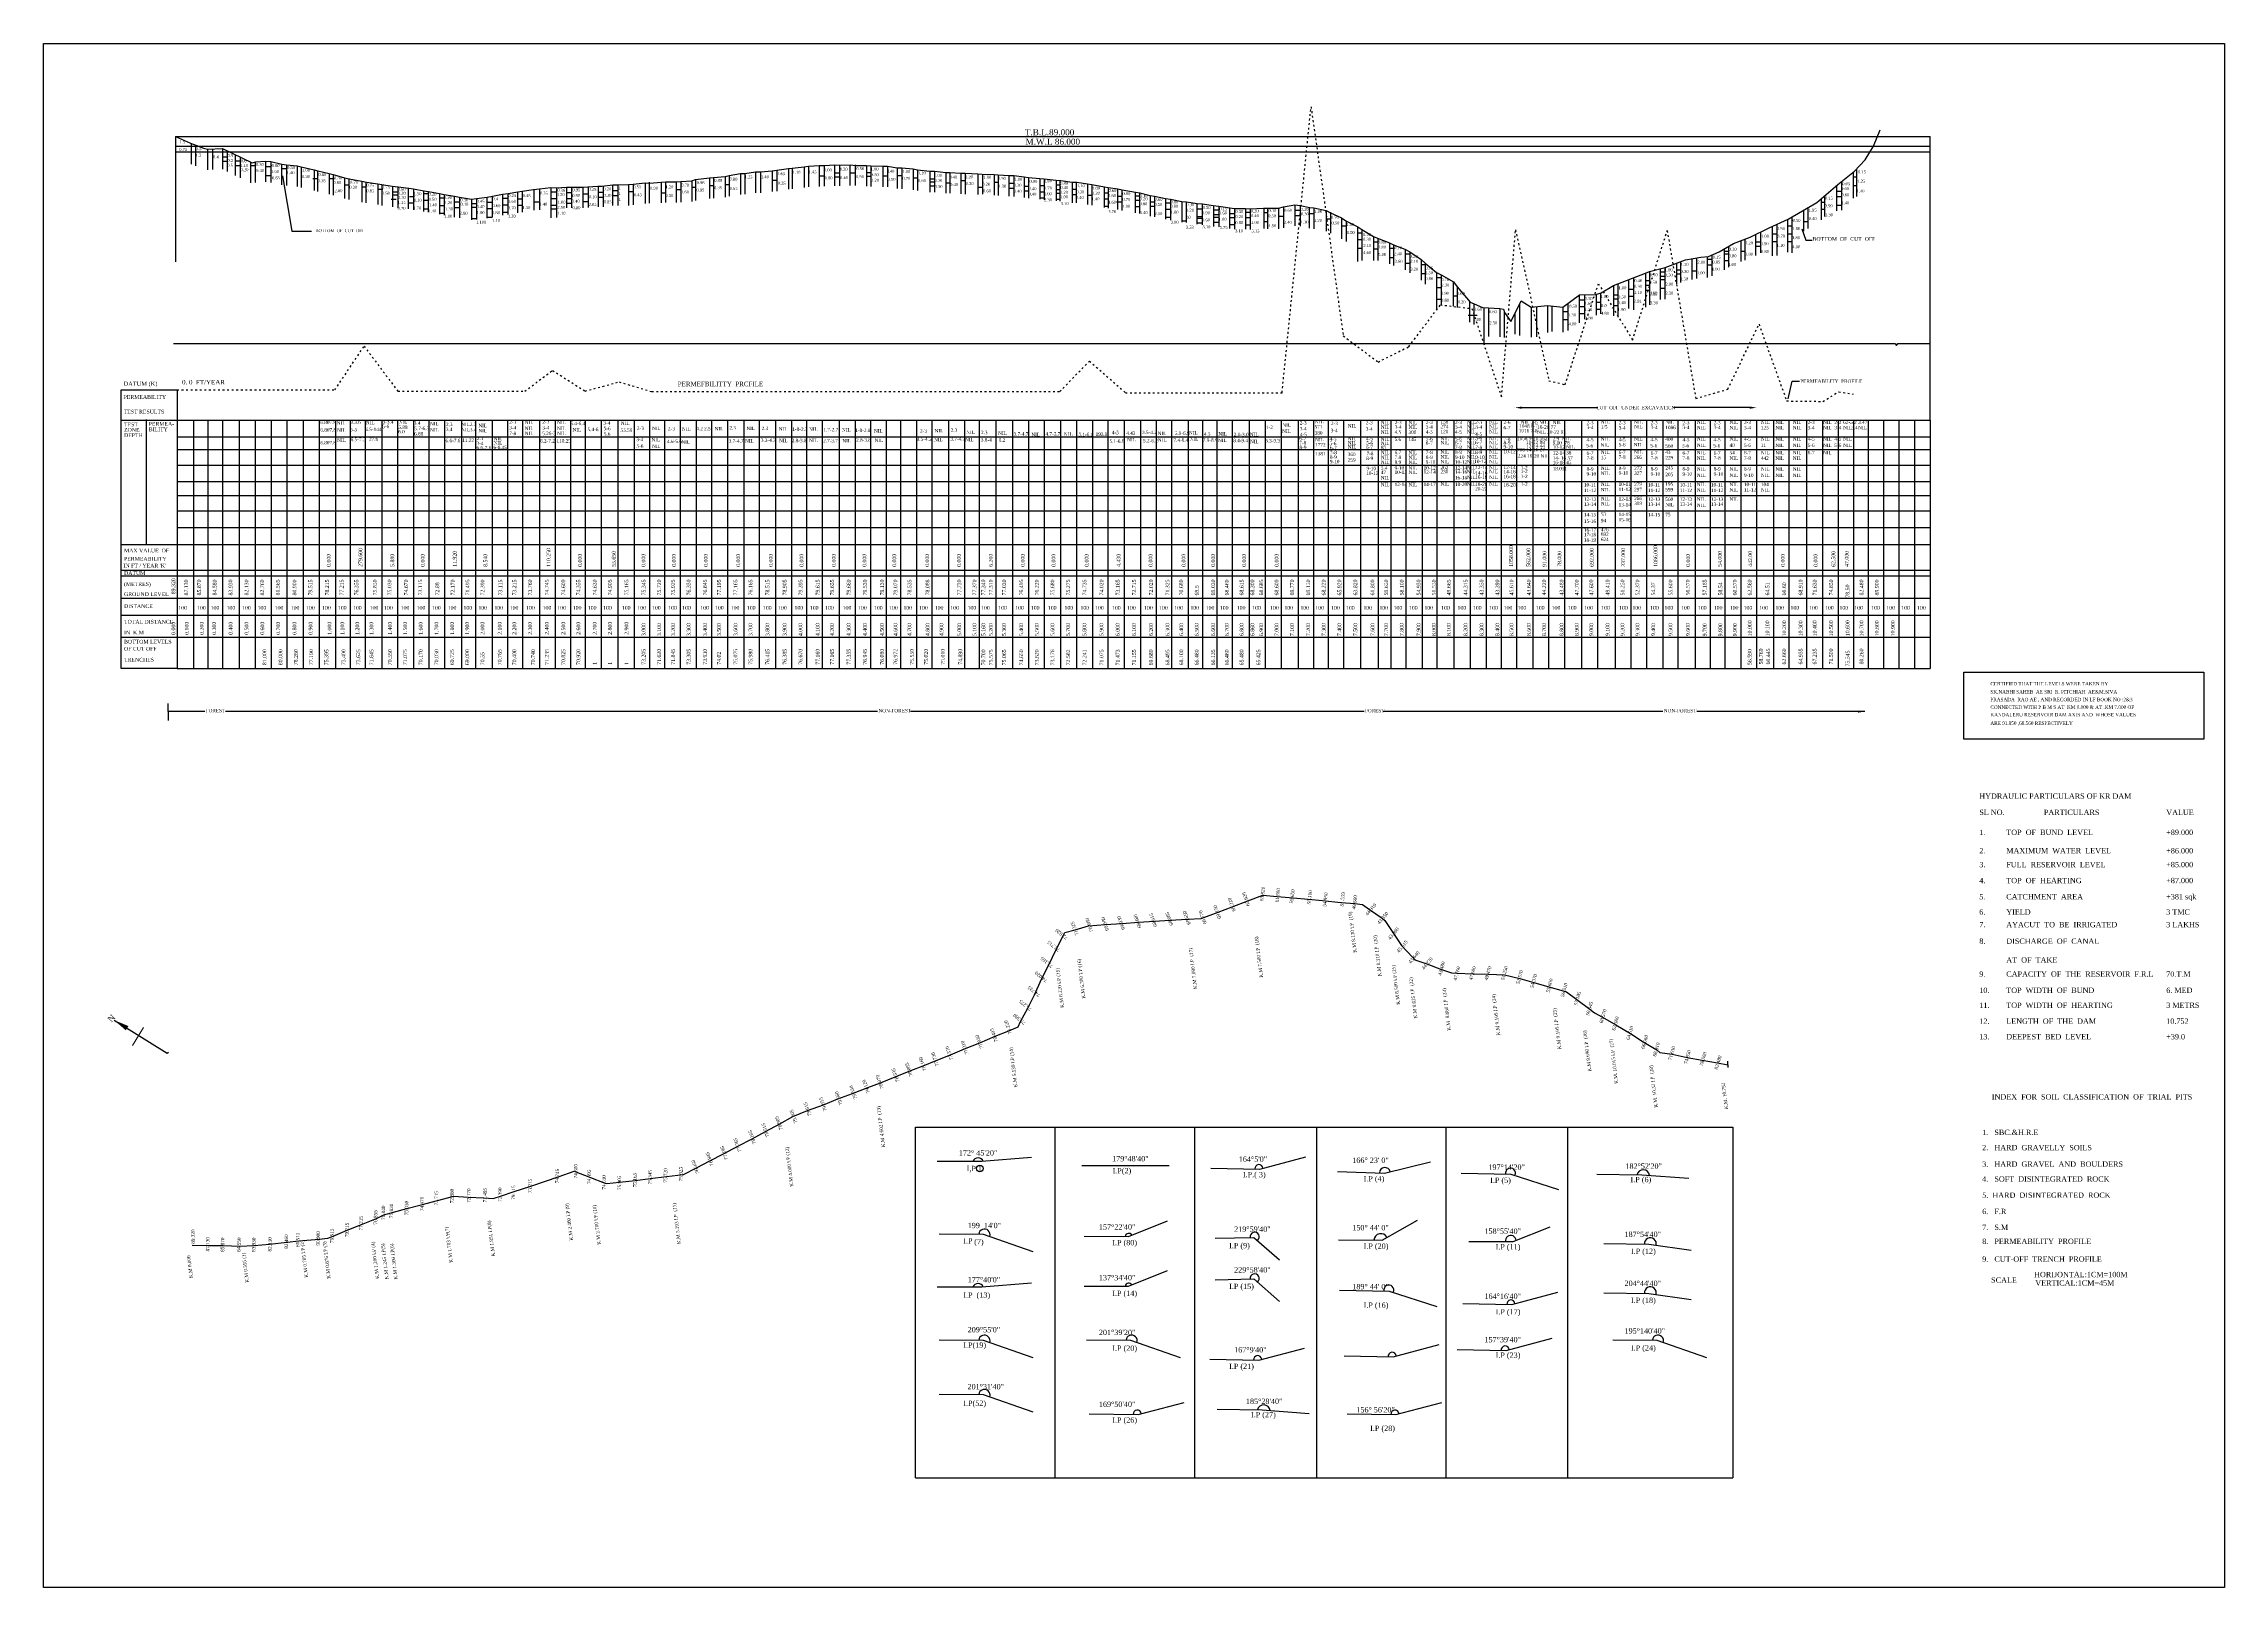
# Model space of a CAD drawing. Header units: millimetres. Extents: x 41 to 2911, y -408 to 1623.
import ezdxf

# ---------------------------------------------------------------- set-up
doc = ezdxf.new("R2010")
doc.units = ezdxf.units.MM
doc.header["$MEASUREMENT"] = 0
doc.linetypes.add('ACAD_ISO03W100', pattern=[30, 12, -18])
for name, color, linetype in [('DIM', 5, 'Continuous'), ('DO LINE', 3, 'Continuous'), ('DWG.LINE', 10, 'Continuous'), ('TEXT', 7, 'Continuous')]:
    doc.layers.add(name, color=color, linetype=linetype)
doc.layers.add('TITLE', color=7, linetype='Continuous', lineweight=30)
doc.styles.get("Standard").update_dxf_attribs({"font": 'times.ttf', "height": 4.45})
doc.dimstyles.get("Standard").update_dxf_attribs({"dimtxt": 4.45, "dimasz": 2, "dimexe": 0.18, "dimexo": 0.0625, "dimgap": 0.09, "dimtad": 0, "dimtih": 1, "dimtoh": 1, "dimdec": 0, "dimzin": 0, "dimdsep": 46, "dimtxsty": 'Standard', "dimcen": 300, "dimclre": 256, "dimclrt": 4, "dimadec": 0, "dimazin": 0, "dimtfac": 1, "dimtdec": 0, "dimtofl": 0, "dimtmove": 0, "dimatfit": 3, "dimfxl": 0, "dimtolj": 1, "dimtzin": 0, "dimarcsym": 0})

# ---------------------------------------------------------------- blocks, each defined once
blk = doc.blocks.new('*D1')
at = {"layer": 'Defpoints', "color": 0, "ltscale": 0.2}
for p in [(1977.1, 1144.5), (2295, 1144.5), (2295, 1144.5)]:
    blk.add_point(p, dxfattribs=at)
at = {"layer": 'DIM', "lineweight": -2, "ltscale": 0.2}
for p, q in [((1977.1, 1144.5), (1977.1, 1144.6)), ((2295, 1144.5), (2295, 1144.6))]:
    blk.add_line(p, q, dxfattribs=at)
at = {"layer": 'DIM', "color": 0, "lineweight": -2, "ltscale": 0.2}
for p, q in [((1986.1, 1144.5), (2086, 1144.5)), ((2286, 1144.5), (2186.1, 1144.5))]:
    blk.add_line(p, q, dxfattribs=at)
at = {"layer": 'DIM', "color": 0, "ltscale": 0.2}
for points in [[(1986.1, 1146), (1986.1, 1143), (1977.1, 1144.5)], [(2286, 1146), (2286, 1143), (2295, 1144.5)]]:
    blk.add_solid(points, dxfattribs=at)
at = {"layer": 'DIM', "color": 4, "ltscale": 0.2, "insert": (2136, 1144.5), "char_height": 4.45, "attachment_point": 5}
blk.add_mtext('\\A1;CUT  OFF  UNDER  EXCAVATICN', dxfattribs=at)

msp = doc.modelspace()

# ---------------------------------------------------------------- linework, layer by layer
at = {"layer": 'DO LINE', "linetype": 'ACAD_ISO03W100', "ltscale": 0.2}
msp.add_lwpolyline([(216.4, 1167.8), (424.2, 1167.8), (462.6, 1225.4), (507.1, 1166), (674, 1166), (710.5, 1193.5), (753.3, 1166.3), (798.3, 1178.4), (841.2, 1165.6), (1378, 1165.6), (1417.1, 1205.8), (1464.5, 1164.2), (1670.6, 1164.2), (1708.7, 1540.4), (1751.1, 1238.9), (1797.1, 1204.5), (1837.3, 1224.7), (1878.9, 1279.7), (1920.4, 1274.9), (1959.3, 1158.9), (1977.9, 1378.4), (2021.7, 1179.9), (2043, 1174.7), (2086.8, 1307.5), (2131.8, 1233.4), (2177.4, 1377.5), (2215, 1156.5), (2257.2, 1168.8), (2298.2, 1254.2), (2334.6, 1153.3), (2382.4, 1152.7), (2403.1, 1165.4), (2422.3, 1162.4)], dxfattribs=at)
at = {"layer": 'DWG.LINE', "ltscale": 0.2}
for p, q in [((214.5, 1501.2), (214.5, 1336.4)), ((355.4, 1449.6), (367.4, 1376.8)), ((2422, 1448.4), (2426.7, 1448.4)), ((2422, 1437), (2426.7, 1437)), ((2379.8, 1414.9), (2384.6, 1414.9)), ((2400.1, 1429.5), (2406.9, 1429.5)), ((2400.1, 1422.2), (2406.9, 1422.2)), ((2400.1, 1411.1), (2406.9, 1411.1)), ((1665.8, 1396.5), (1672.3, 1396.5)), ((1687.5, 1404.5), (1694.6, 1404.5)), ((1687.5, 1397.1), (1694.6, 1397.1)), ((1706.2, 1400), (1712.3, 1400)), ((1728.6, 1393), (1734.3, 1393)), ((1749, 1383.7), (1754.9, 1383.7)), ((2335.9, 1383.9), (2341.4, 1383.9)), ((2354.4, 1379.8), (2359.7, 1364.9)), ((2356.8, 1389.5), (2362.5, 1389.5)), ((2379.8, 1405.8), (2384.6, 1405.8)), ((367.4, 1376.8), (393.4, 1376.8)), ((1770, 1374.5), (1775.5, 1374.5)), ((1770, 1365.9), (1776.4, 1365.9)), ((1770, 1354.3), (1775.5, 1354.3)), ((1790.8, 1362.5), (1796.5, 1362.5)), ((1790.8, 1353.4), (1796.8, 1353.4)), ((1812.1, 1354.5), (1817.3, 1354.5)), ((2252.3, 1350.6), (2257.9, 1350.6)), ((2274.2, 1350.4), (2279.5, 1350.4)), ((2293.7, 1362.7), (2300.2, 1362.7)), ((2293.7, 1356.8), (2300.2, 1356.8)), ((2315.5, 1373.2), (2321.6, 1373.2)), ((2315.5, 1363.1), (2321.6, 1363.1)), ((2335.9, 1373), (2341.4, 1373)), ((2335.9, 1362.9), (2341.4, 1362.9)), ((2359.7, 1364.9), (2368.2, 1364.9)), ((1812.1, 1342), (1817.2, 1342)), ((1832.5, 1346.8), (1838.5, 1346.8)), ((1832.5, 1334.8), (1838.5, 1334.8)), ((1853.5, 1333), (1858.8, 1333)), ((1853.5, 1320.8), (1858.8, 1320.8)), ((2168.2, 1323.4), (2174.1, 1323.4)), ((2189.6, 1326), (2194.8, 1326)), ((2189.6, 1320.5), (2194.8, 1320.5)), ((2209.8, 1324.7), (2216.1, 1324.7)), ((2229.8, 1339.9), (2237, 1339.9)), ((2229.8, 1332.3), (2236, 1332.3)), ((2252.3, 1346.9), (2257.9, 1346.9)), ((2252.3, 1337.9), (2257.9, 1337.9)), ((1873.7, 1315.9), (1879.8, 1315.9)), ((1873.7, 1302.6), (1879.8, 1302.6)), ((1895.6, 1291.7), (1901.2, 1291.7)), ((2106.8, 1293.1), (2112.3, 1293.1)), ((2126.5, 1300.6), (2133.2, 1300.6)), ((2148.7, 1311.8), (2153.9, 1311.8)), ((2148.7, 1305.7), (2154.7, 1305.7)), ((2148.7, 1298.9), (2153.9, 1298.9)), ((2168.2, 1317.5), (2174.1, 1317.5)), ((2168.2, 1313), (2174.1, 1313)), ((2168.2, 1301.9), (2174.1, 1301.9)), ((1873.7, 1287.4), (1879.8, 1287.4)), ((1915.3, 1266.1), (1927.2, 1266.1)), ((2039.9, 1271.1), (2046.8, 1271.1)), ((2061.7, 1286.4), (2068.6, 1286.4)), ((2061.7, 1277.5), (2068.6, 1277.5)), ((2061.7, 1268.3), (2068.6, 1268.3)), ((2083.8, 1283.3), (2089.5, 1283.3)), ((2083.8, 1274), (2089.5, 1274)), ((2106.8, 1287.8), (2112.3, 1287.8)), ((2106.8, 1278.9), (2112.3, 1278.9)), ((2126.5, 1291.2), (2133.2, 1291.2)), ((2039.9, 1260.3), (2046.8, 1260.3)), ((211.6, 1229.1), (2477, 1229.1)), ((2477, 1229.1), (2479.3, 1226.4)), ((2479.3, 1226.4), (2480.7, 1229.1)), ((2480.7, 1229.1), (2523.4, 1229.1)), ((204.6, 744.6), (204.6, 755.2)), ((253.2, 744.6), (204.6, 744.6)), ((204.6, 744.6), (204.6, 732.7)), ((1138.2, 744.6), (280, 744.6)), ((1778.7, 744.6), (1181.8, 744.6)), ((2171.8, 744.6), (1803.8, 744.6)), ((203.6, 295.1), (205.2, 296.5)), ((2257.2, 279.7), (2257.2, 284.6)), ((2257.2, 279.7), (2257.2, 276.1)), ((1188.2, -263.5), (1188.2, 197.6)), ((1188.2, 197.6), (2263.6, 197.6)), ((1371.6, 197.6), (1371.6, -263.5)), ((1555.2, 197.6), (1555.2, -263.5)), ((1715.7, 197.6), (1715.7, -263.5)), ((1885.9, 197.6), (1885.9, -263.5)), ((2046.4, 197.6), (2046.4, -263.5)), ((2263.6, 197.6), (2263.6, -263.5)), ((1216.5, 152.9), (1275.5, 152.9)), ((1275.5, 152.9), (1340.9, 158.4)), ((1407.2, 147.4), (1521.9, 147.4)), ((1577, 143.8), (1641.3, 142.6)), ((1641.3, 142.6), (1701.7, 158.6)), ((1805.4, 137.4), (1865.8, 152)), ((1743.5, 139.5), (1805.4, 137.4)), ((1906.3, 137.1), (1971.7, 136.1)), ((1971.7, 136.1), (2034.3, 115.8)), ((2084.6, 136.1), (2143.9, 135)), ((2143.9, 135), (2205.7, 130.6)), ((1219.4, 57.4), (1277.4, 57.1)), ((1468.7, 54.1), (1519.9, 74.6)), ((1802.2, 49.1), (1848.7, 75.6)), ((1974.9, 47.3), (2023.2, 66.5)), ((1277.4, 57.1), (1342.6, 34.3)), ((1410, 54.2), (1468.7, 54.1)), ((1582.6, 51.8), (1633.3, 52.8)), ((1633.3, 52.8), (1667.3, 23.2)), ((1744.7, 49.7), (1802.2, 49.1)), ((1916.5, 47.3), (1974.9, 47.3)), ((2094, 44.5), (2153.1, 43.7)), ((2153.1, 43.7), (2208.8, 35.8)), ((1468.7, -11.4), (1519.9, 9.1)), ((1216.5, -12.4), (1275.5, -12.4)), ((1275.5, -12.4), (1340.9, -6.9)), ((1410, -11.3), (1468.7, -11.4)), ((1582.6, -3.1), (1633.3, -2)), ((1633.3, -2), (1667.3, -31.7)), ((1746.2, -16.7), (1811.6, -17.8)), ((1811.6, -17.8), (1874.2, -38.1)), ((1972.9, -35.5), (2033.3, -19.5)), ((2094, -20.2), (2153.1, -21)), ((2153.1, -21), (2208.8, -28.9)), ((1908.6, -34.3), (1972.9, -35.5)), ((1219.4, -82.2), (1277.4, -82.5)), ((1277.4, -82.5), (1342.6, -105.3)), ((1413.1, -82.2), (1471.1, -82.5)), ((1471.1, -82.5), (1536.3, -105.3)), ((1965.4, -96), (2025.8, -80)), ((2105.8, -82.2), (2163.7, -82.5)), ((2163.7, -82.5), (2229, -105.3)), ((1575.5, -107.7), (1639.8, -108.8)), ((1639.8, -108.8), (1700.2, -92.8)), ((1752.4, -103.1), (1816.7, -104.2)), ((1816.7, -104.2), (1877.1, -88.2)), ((1901.1, -94.9), (1965.4, -96)), ((1219.4, -153.7), (1277.4, -154)), ((1277.4, -154), (1342.6, -176.8)), ((1481.2, -180.4), (1541.6, -164.4)), ((1820.4, -180.4), (1880.8, -164.4)), ((1416.9, -179.3), (1481.2, -180.4)), ((1585.2, -173.2), (1644.5, -174.3)), ((1644.5, -174.3), (1706.3, -178.8)), ((1756.1, -179.3), (1820.4, -180.4)), ((1188.2, -263.5), (2263.6, -263.5))]:
    msp.add_line(p, q, dxfattribs=at)
at = {"layer": 'DWG.LINE', "lineweight": 15, "ltscale": 0.2}
msp.add_line((157.7, 305.3), (172.5, 329), dxfattribs=at)
at = {"layer": 'DWG.LINE', "ltscale": 0.2}
for points in [[(214.5, 1501.2), (234.2, 1492.4), (241.3, 1489.9)], [(214.5, 1501.2), (2523.4, 1501.2)], [(241.3, 1489.9), (251.4, 1485.8), (256.3, 1484.8), (276.1, 1485.4), (315.2, 1466.7), (319.9, 1468.1), (332.8, 1468.7), (339.7, 1468.2), (354.4, 1464.9), (360.5, 1464), (374.5, 1462.7), (379.8, 1461.5), (397, 1457.6), (401.9, 1455.9), (416.8, 1452.7), (422.1, 1451.3), (436.9, 1446.9), (443, 1445.7), (459.7, 1442.4), (465.6, 1441.3), (480.5, 1439), (486.1, 1437.9), (499.6, 1436.1), (507.3, 1434.9), (521.6, 1433.2), (527.6, 1432.3), (541.3, 1429.9), (547.3, 1428.8), (562, 1426.2), (567.8, 1424.9), (581.6, 1422.6), (588.1, 1421.5), (603.8, 1418.7), (610.4, 1419.5), (624.4, 1421.6), (631.4, 1422.7), (644.8, 1425.2), (652, 1426.2), (665, 1428.4), (670.6, 1429.5), (685.6, 1431.5), (693.2, 1432.2), (708.5, 1434), (715.9, 1433.8), (729, 1434.8), (735.5, 1434.8), (750.6, 1434.8), (756.9, 1435), (770.3, 1436.1), (775.5, 1435.7), (789.8, 1437.7), (796.4, 1437.7), (810.5, 1437.9), (816.5, 1438.6), (832.6, 1440.2), (838.7, 1440), (853.4, 1441.1), (859.1, 1441.5), (873.4, 1441.8), (879.3, 1442.1), (893.9, 1443.1), (898.9, 1444.5), (917, 1447), (922.5, 1447.5), (937.9, 1448.6), (942.9, 1449.9), (958, 1452.4), (963.5, 1452.7), (977.8, 1454.6), (984.3, 1454.6), (999.4, 1456), (1005.8, 1456.8), (1020.9, 1459.3), (1026.1, 1459.6), (1041.6, 1461.4), (1047.5, 1462.2), (1061.5, 1462.9), (1067.8, 1463.3), (1082.1, 1463.9), (1088.3, 1463.7), (1102.9, 1463.9), (1109.3, 1463.2), (1123.6, 1463), (1129.4, 1462.6), (1145.2, 1462.2), (1151.3, 1462.2), (1164, 1460.2), (1170.1, 1459.9), (1185.3, 1458.6), (1190.8, 1457.6), (1206.9, 1455.5), (1213, 1455.5), (1227.9, 1454.1), (1233.3, 1453.9), (1247.8, 1453.2), (1253.5, 1452.8), (1270.3, 1452.1), (1275.8, 1451.6), (1291.9, 1451.2), (1297.1, 1450.9), (1311.2, 1450.1), (1317.6, 1449.8), (1331.3, 1448.1), (1336.7, 1447.5), (1351.9, 1446.1), (1357.7, 1445.4), (1373.4, 1444), (1379.3, 1443.2), (1394.4, 1441.1), (1400.3, 1441.1), (1414.4, 1438.9), (1420.1, 1438.3), (1436.7, 1435.1), (1441.8, 1434.3), (1454.6, 1432.3), (1460, 1431.2), (1477.7, 1428.1), (1483.4, 1427.3), (1496.9, 1423.8), (1502.7, 1422.9), (1517.2, 1419.7), (1523.7, 1418.6), (1538.5, 1415.9), (1544.7, 1415.4), (1558.9, 1413), (1565.7, 1412.5), (1579.7, 1410.4), (1587.4, 1409.5), (1601.7, 1407.5), (1607.9, 1406.7), (1622.3, 1406.5), (1628.8, 1406.2), (1646.2, 1407), (1651.4, 1407), (1666.1, 1407.1), (1672.3, 1408.6), (1687.5, 1411.2), (1694.6, 1410.4), (1707, 1407.8), (1712.3, 1407.2), (1728.6, 1403.8), (1734.5, 1401), (1748.8, 1394.1), (1754.7, 1390.5), (1770.4, 1382.3), (1775.5, 1378.9), (1790.8, 1369.7), (1796.2, 1367.4), (1812.1, 1361.2), (1817.3, 1358.8), (1832.2, 1353.2), (1838.5, 1349.3), (1853.5, 1339.4), (1858.8, 1334.4), (1873.7, 1322.1), (1879.8, 1319.3), (1896, 1309.9), (1901.2, 1303.6), (1917.9, 1283.4), (1923.4, 1281.1), (1934.2, 1276.2), (1942.2, 1275.7), (1957.2, 1274.8), (1962, 1274.2), (1963.4, 1269.8), (1971.5, 1257.8), (1977.3, 1268.9), (1985.1, 1285), (1998.6, 1276.8), (2019.9, 1278.8), (2039.9, 1276.5), (2062.1, 1293), (2083.3, 1293.4), (2090.3, 1295.5), (2106.8, 1305.2), (2148.7, 1321.6), (2153.9, 1323.5), (2174.6, 1329.1), (2201.5, 1339.1), (2221.7, 1342.5), (2231.9, 1343.2), (2245.9, 1349.7), (2264.8, 1360.3), (2286.7, 1368.7), (2311.6, 1381.1), (2336.7, 1392.4), (2374.4, 1414.2), (2401.9, 1438.2), (2424, 1455.8), (2438, 1470.5), (2449, 1488.5), (2457.6, 1510)], [(2523.4, 1128.2), (2523.4, 1501.2)], [(214.5, 1488.6), (2523.4, 1488.6)], [(214.5, 1480.9), (2523.4, 1480.9)], [(235.1, 1492.1), (235.1, 1464.8)], [(240.8, 1490.1), (240.8, 1462.8)], [(256.3, 1484.8), (256.3, 1457.5)], [(263.2, 1485), (263.2, 1457.7)], [(276.1, 1485.4), (276.1, 1458.1)], [(276.1, 1474.3), (282.6, 1474.3)], [(276.1, 1469), (282.6, 1469)], [(282.6, 1482.3), (282.6, 1455)], [(293, 1477.3), (293, 1450)], [(293.2, 1469.3), (299.7, 1469.3)], [(299.5, 1474.2), (299.5, 1446.9)], [(313.1, 1467.7), (313.1, 1440.4)], [(319.4, 1468), (319.4, 1440.7)], [(332.8, 1468.7), (332.8, 1441.4)], [(339.7, 1468.2), (339.7, 1440.9)], [(354.1, 1465), (354.1, 1437.6)], [(360.5, 1464), (360.5, 1436.7)], [(1081.4, 1463.8), (1081.4, 1436.5)], [(1088.3, 1463.7), (1088.3, 1436.4)], [(1102, 1463.9), (1102, 1436.6)], [(1109, 1464.1), (1109, 1436.8)], [(292.9, 1462.9), (299.4, 1462.9)], [(313, 1463.3), (319.5, 1463.3)], [(333.1, 1461.7), (339.6, 1461.7)], [(333.9, 1450.1), (340.4, 1450.1)], [(354.4, 1459.2), (360.9, 1459.2)], [(374.5, 1462.7), (374.5, 1435.4)], [(379.8, 1461.5), (379.8, 1434.2)], [(395, 1445.9), (401.5, 1445.9)], [(397, 1457.6), (397, 1430.3)], [(401.2, 1456.1), (401.2, 1428.8)], [(416.6, 1446.2), (423.1, 1446.2)], [(416.8, 1452.7), (416.8, 1425.4)], [(422.1, 1451.3), (422.1, 1424)], [(436.4, 1437.5), (442.9, 1437.5)], [(436.9, 1446.9), (436.9, 1419.5)], [(442.7, 1445.8), (442.7, 1418.5)], [(459, 1434.9), (465.4, 1434.9)], [(459.7, 1442.4), (459.7, 1415)], [(464.9, 1441.5), (464.9, 1414.1)], [(480.5, 1439), (480.5, 1411.7)], [(486.1, 1437.9), (486.1, 1410.6)], [(499.9, 1436), (499.9, 1408.7)], [(506.9, 1434.9), (506.9, 1407.6)], [(757.6, 1435.1), (757.6, 1407.8)], [(770.6, 1436.1), (770.6, 1408.8)], [(777.2, 1436), (777.2, 1408.7)], [(789.6, 1437.6), (789.6, 1410.3)], [(796.4, 1437.7), (796.4, 1410.4)], [(810.5, 1437.9), (810.5, 1410.6)], [(816.5, 1438.6), (816.5, 1411.3)], [(832.6, 1440.2), (832.6, 1412.9)], [(837.9, 1441), (837.9, 1413.7)], [(853.4, 1441.1), (853.4, 1413.8)], [(859.1, 1441.5), (859.1, 1414.2)], [(873.4, 1441.8), (873.4, 1414.5)], [(879.3, 1442.1), (879.3, 1414.8)], [(893.9, 1443.1), (893.9, 1415.8)], [(898.9, 1444.5), (898.9, 1417.2)], [(917, 1447), (917, 1419.7)], [(917, 1436.6), (922.5, 1436.6)], [(922.5, 1447.5), (922.5, 1420.2)], [(937.9, 1448.6), (937.9, 1421.3)], [(937.9, 1438.2), (942.9, 1438.2)], [(942.9, 1449.9), (942.9, 1422.6)], [(958, 1452.4), (958, 1425.1)], [(963.5, 1452.7), (963.5, 1425.4)], [(977.8, 1454.6), (977.8, 1427.3)], [(984.3, 1454.6), (984.3, 1427.3)], [(999.4, 1456), (999.4, 1428.7)], [(999.4, 1443.8), (1005.8, 1443.8)], [(1005.8, 1456.8), (1005.8, 1429.4)], [(1020.9, 1459.3), (1020.9, 1432)], [(1026.1, 1459.6), (1026.1, 1432.3)], [(1041.6, 1461.4), (1041.6, 1434.1)], [(1047.5, 1462.2), (1047.5, 1434.9)], [(1061.5, 1462.9), (1061.5, 1435.6)], [(1061.5, 1449.5), (1067.8, 1449.5)], [(1067.8, 1463.3), (1067.8, 1436)], [(1081.4, 1453.5), (1088.3, 1453.5)], [(1081.4, 1448.3), (1088.3, 1448.3)], [(1102, 1453.6), (1109, 1453.6)], [(1123.6, 1463), (1123.6, 1435.7)], [(1123.6, 1453.9), (1129.4, 1453.9)], [(1123.6, 1449), (1129.4, 1448.9)], [(1129.4, 1462.6), (1129.4, 1435.3)], [(1145.2, 1462.2), (1145.2, 1434.9)], [(1145.2, 1449.4), (1151.3, 1449.4)], [(1151.3, 1462.2), (1151.3, 1434.9)], [(1164, 1460.2), (1164, 1432.9)], [(1164, 1449.9), (1170, 1449.9)], [(1170.1, 1459.9), (1170.1, 1432.6)], [(1185.2, 1458.6), (1185.2, 1431.3)], [(1185.2, 1446.8), (1190.8, 1446.8)], [(1190.8, 1457.6), (1190.8, 1430.3)], [(1206.9, 1455.5), (1206.9, 1428.2)], [(1206.9, 1445.6), (1213, 1445.6)], [(1206.9, 1441.7), (1213, 1441.7)], [(1206.9, 1436.2), (1213, 1436.2)], [(1213, 1455.5), (1213, 1428.2)], [(1227.9, 1454.1), (1227.9, 1426.8)], [(1227.9, 1440.2), (1233.3, 1440.2)], [(1233.3, 1453.9), (1233.3, 1426.6)], [(1247.8, 1453.2), (1247.8, 1425.9)], [(1247.8, 1443.5), (1253.5, 1443.5)], [(1253.5, 1452.8), (1253.5, 1425.5)], [(1270.3, 1452.1), (1270.3, 1424.8)], [(1276.3, 1451.6), (1276.3, 1425.3)], [(1291.9, 1451.2), (1291.9, 1423.9)], [(1291.9, 1441), (1297.1, 1441)], [(1297.1, 1450.9), (1297.1, 1423.6)], [(1311.2, 1450.1), (1311.2, 1422.8)], [(1311.2, 1439.8), (1317.6, 1439.8)], [(1317.6, 1449.8), (1317.6, 1422.5)], [(1331.3, 1448.1), (1331.3, 1420.8)], [(1331.3, 1435.8), (1336.7, 1435.8)], [(1336.7, 1447.5), (1336.7, 1420.2)], [(1351.9, 1446.1), (1351.9, 1418.8)], [(1351.9, 1437), (1357.7, 1437)], [(1357.7, 1445.4), (1357.7, 1418.1)], [(1373.4, 1444), (1373.4, 1416.7)], [(1373.4, 1437.6), (1378.2, 1437.6)], [(1378.2, 1443.4), (1378.2, 1416.1)], [(1394.4, 1441.1), (1394.4, 1413.8)], [(1399.6, 1441.1), (1399.6, 1413.8)], [(1414.4, 1438.9), (1414.4, 1411.6)], [(1420.1, 1438.3), (1420.1, 1411)], [(1436.3, 1435.2), (1436.3, 1407.9)], [(2400.1, 1436.7), (2400.1, 1403.6)], [(2406.9, 1442.2), (2406.9, 1404.2)], [(2422, 1454.1), (2422, 1419.9)], [(2426.7, 1458.6), (2426.7, 1422.5)], [(480.7, 1431.9), (487.2, 1431.9)], [(498.4, 1418.6), (504.8, 1418.6)], [(499.8, 1424.7), (506.3, 1424.7)], [(500.7, 1428.5), (507.2, 1428.5)], [(520.7, 1433.3), (520.7, 1406)], [(521.5, 1413.8), (528, 1413.8)], [(522.3, 1422.2), (528.8, 1422.2)], [(527.6, 1432.3), (527.6, 1404.9)], [(540.8, 1406.3), (547.3, 1406.3)], [(540.9, 1430), (540.9, 1402.7)], [(541, 1426.3), (547.5, 1426.3)], [(541.4, 1417.5), (547.9, 1417.5)], [(547, 1428.8), (547, 1401.5)], [(562, 1426.2), (562, 1398.9)], [(562.1, 1420.7), (567.8, 1420.7)], [(562.1, 1410.6), (567.8, 1410.6)], [(567.8, 1424.9), (567.8, 1397.6)], [(581.3, 1422.6), (581.3, 1395.3)], [(581.3, 1415.3), (588.1, 1415.3)], [(581.5, 1407.7), (588.1, 1407.7)], [(588.1, 1421.5), (588.1, 1394.2)], [(603.8, 1418.7), (603.8, 1391.4)], [(603.8, 1408.1), (610.4, 1408.1)], [(604, 1412.9), (610.5, 1412.9)], [(610.4, 1419.5), (610.4, 1392.2)], [(624.2, 1421.2), (624.2, 1393.9)], [(624.2, 1415), (631, 1415)], [(624.2, 1406.6), (631, 1406.6)], [(631, 1422.6), (631, 1395.3)], [(644.7, 1411.2), (651.7, 1411.2)], [(644.8, 1425.2), (644.8, 1397.9)], [(644.8, 1420.1), (651.7, 1420.1)], [(651.7, 1426.1), (651.7, 1398.8)], [(664.5, 1428.3), (664.5, 1401)], [(664.5, 1410.7), (670.7, 1410.7)], [(664.6, 1419.2), (670.7, 1419.2)], [(670.7, 1429.2), (670.7, 1401.9)], [(685.9, 1431.5), (685.9, 1404.2)], [(685.9, 1415.1), (693.2, 1415.1)], [(693.2, 1432.2), (693.2, 1404.9)], [(708.5, 1434), (708.5, 1394.4)], [(708.5, 1428.5), (715.9, 1428.5)], [(708.5, 1419.6), (715.7, 1419.6)], [(708.5, 1410.7), (715.9, 1410.7)], [(715.9, 1433.8), (715.9, 1394.8)], [(729, 1434.8), (729, 1407.5)], [(729, 1427.5), (735.5, 1427.5)], [(729, 1419.5), (735.5, 1419.5)], [(729, 1413.4), (735.5, 1413.4)], [(735.5, 1434.8), (735.5, 1407.5)], [(750.6, 1434.8), (750.6, 1407.5)], [(750.6, 1426), (757.6, 1426)], [(750.6, 1415.8), (757.6, 1415.8)], [(770.6, 1428), (777.2, 1428)], [(770.6, 1421.3), (777.2, 1421.3)], [(789.6, 1430.2), (796.4, 1430.2)], [(789.6, 1423.7), (796.4, 1423.7)], [(810.5, 1429), (816.5, 1429)], [(853.4, 1427.1), (859.1, 1427.1)], [(873.4, 1431.6), (879.3, 1431.6)], [(893.9, 1434.6), (898.9, 1434.6)], [(1270.3, 1434.4), (1276.3, 1434.4)], [(1311.2, 1433.4), (1317.6, 1433.4)], [(1331.3, 1429.8), (1336.7, 1429.8)], [(1351.9, 1428.5), (1357.7, 1428.5)], [(1351.9, 1420.6), (1357.7, 1420.6)], [(1373.4, 1431.4), (1378.2, 1431.4)], [(1373.4, 1426.8), (1378.2, 1426.8)], [(1373.4, 1418.8), (1378.1, 1418.8)], [(1394.4, 1432.1), (1399.6, 1432.1)], [(1394.4, 1425), (1399.6, 1425)], [(1414.4, 1424.1), (1420.1, 1424.1)], [(1436.3, 1427.3), (1441.8, 1427.3)], [(1436.3, 1419.1), (1441.8, 1419.1)], [(1436.3, 1409.6), (1441.8, 1409.6)], [(1441.8, 1434.3), (1441.8, 1407)], [(1452.3, 1415.5), (1452.5, 1415.5)], [(1454.2, 1432.4), (1454.2, 1405.1)], [(1454.2, 1422.9), (1459.6, 1422.9)], [(1454.2, 1415.5), (1459.6, 1415.5)], [(1459.6, 1431.3), (1459.6, 1404)], [(1477.3, 1428.2), (1477.3, 1400.9)], [(1477.3, 1423.4), (1482.9, 1423.4)], [(1477.3, 1417.4), (1482.9, 1417.4)], [(1477.3, 1409.2), (1482.9, 1409.2)], [(1482.9, 1427.4), (1482.9, 1400.1)], [(1496.9, 1423.8), (1496.9, 1396.5)], [(1496.9, 1415.3), (1502.7, 1415.3)], [(1496.9, 1409.8), (1502.7, 1409.8)], [(1502.7, 1422.9), (1502.7, 1395.6)], [(1517.2, 1419.7), (1517.2, 1392.4)], [(1517.2, 1414), (1523.7, 1414)], [(1523.7, 1418.6), (1523.7, 1391.3)], [(1538.5, 1415.9), (1538.5, 1388.6)], [(1544.2, 1415.4), (1544.2, 1388.1)], [(1558.4, 1413), (1558.4, 1385.7)], [(1565.4, 1412.5), (1565.4, 1385.2)], [(1580.2, 1410), (1580.2, 1382.7)], [(1587.4, 1409.5), (1587.4, 1382.2)], [(1601.3, 1407.5), (1601.3, 1380.2)], [(1607.9, 1406.7), (1607.9, 1379.4)], [(1622.3, 1406.5), (1622.3, 1379.2)], [(1628.8, 1406.2), (1628.8, 1378.9)], [(1646.4, 1407.4), (1646.4, 1380.1)], [(1651.4, 1407), (1651.4, 1379.7)], [(1665.8, 1407.1), (1665.8, 1379.8)], [(1672.3, 1408.6), (1672.3, 1381.3)], [(1687.5, 1411.2), (1687.5, 1383.9)], [(1694.6, 1410.4), (1694.6, 1383.1)], [(1706.3, 1408), (1706.3, 1380.7)], [(1712.3, 1407.2), (1712.3, 1379.9)], [(2362.5, 1407.4), (2362.5, 1380.1)], [(2379.8, 1419), (2379.8, 1391.7)], [(2384.6, 1423.2), (2384.6, 1395.9)], [(562, 1400.6), (567.8, 1400.6)], [(603.8, 1393.4), (610.4, 1393.4)], [(624.2, 1395.3), (631, 1395.3)], [(644.8, 1401.5), (651.7, 1401.5)], [(708.5, 1405.9), (715.9, 1405.9)], [(1517.2, 1405.5), (1523.7, 1405.5)], [(1517.2, 1394.9), (1523.7, 1394.9)], [(1538.5, 1390.5), (1544.2, 1390.5)], [(1558.4, 1406), (1565.4, 1406)], [(1558.4, 1396.2), (1565.4, 1396.2)], [(1558.4, 1393.9), (1565.4, 1393.9)], [(1558.4, 1387.6), (1565.4, 1387.6)], [(1580.2, 1404.9), (1587.4, 1404.9)], [(1580.2, 1398.7), (1587.4, 1398.7)], [(1580.2, 1395.3), (1587.4, 1395.3)], [(1580.2, 1388.5), (1587.4, 1388.5)], [(1601.3, 1400), (1607.9, 1400)], [(1601.3, 1394.6), (1607.9, 1394.6)], [(1601.3, 1385.3), (1607.9, 1385.3)], [(1622.3, 1401.9), (1628.8, 1401.9)], [(1622.3, 1394.8), (1628.8, 1394.8)], [(1622.3, 1385), (1628.8, 1385)], [(1646.4, 1401.1), (1651.4, 1401.1)], [(1646.4, 1389.4), (1651.4, 1389.4)], [(1728.6, 1403.8), (1728.6, 1376.5)], [(1734.3, 1401.5), (1734.3, 1374.2)], [(1749, 1393.9), (1749, 1366.6)], [(1754.9, 1390.4), (1754.9, 1363.1)], [(1770, 1382.5), (1770, 1337)], [(1775.5, 1378.9), (1775.5, 1338.1)], [(2315.5, 1382.9), (2315.5, 1344.2)], [(2321.6, 1385.6), (2321.6, 1344.9)], [(2335.9, 1392.1), (2335.9, 1348.9)], [(2341.4, 1395.2), (2341.4, 1348.1)], [(2356.8, 1404.1), (2356.8, 1376.8)], [(1790.8, 1369.7), (1790.8, 1338.2)], [(1796.5, 1367.3), (1796.5, 1337.9)], [(1812.1, 1361.2), (1812.1, 1333.9)], [(1817.2, 1358.8), (1817.2, 1331.5)], [(1832.5, 1353), (1832.5, 1325.7)], [(1838.5, 1349.3), (1838.5, 1322)], [(2252.3, 1353.3), (2252.3, 1326)], [(2257.9, 1356.5), (2257.9, 1329.2)], [(2274.2, 1363.9), (2274.2, 1336.6)], [(2279.5, 1365.9), (2279.5, 1338.6)], [(2293.7, 1372.1), (2293.7, 1344.8)], [(2300.2, 1375.4), (2300.2, 1348.1)], [(1853.5, 1339.4), (1853.5, 1312.1)], [(1858.8, 1334.4), (1858.8, 1307.1)], [(1873.7, 1322.1), (1873.7, 1272.8)], [(2148.7, 1321.6), (2148.7, 1276.5)], [(2153.9, 1323), (2153.9, 1279.6)], [(2168.2, 1327.4), (2168.2, 1286.9)], [(2174.1, 1329), (2174.1, 1287.1)], [(2189.6, 1334.7), (2189.6, 1307.4)], [(2194.8, 1336.6), (2194.8, 1309.3)], [(2209.8, 1340.5), (2209.8, 1313.2)], [(2216.1, 1341.5), (2216.1, 1314.2)], [(2229.8, 1343), (2229.8, 1315.7)], [(2236, 1345.1), (2236, 1317.8)], [(1879.8, 1319.3), (1879.8, 1279.6)], [(1895.6, 1310.1), (1895.6, 1277.8)], [(1901.2, 1303.6), (1901.2, 1276.3)], [(2061.7, 1292.6), (2061.7, 1255.9)], [(2068.6, 1293.1), (2068.6, 1260.8)], [(2083.8, 1293.6), (2083.8, 1266.3)], [(2089.5, 1295.2), (2089.5, 1267.9)], [(2106.8, 1305.2), (2106.8, 1265.4)], [(2112.3, 1307.3), (2112.3, 1263.5)], [(2126.5, 1312.9), (2126.5, 1274.9)], [(2133.2, 1314.9), (2133.2, 1273.2)], [(1917.3, 1284.2), (1917.3, 1256.9)], [(1922.9, 1281.3), (1922.9, 1254)], [(1936.1, 1276), (1936.1, 1229.1)], [(1942.2, 1275.7), (1942.2, 1238)], [(1957.2, 1274.8), (1957.2, 1237.8)], [(1962.9, 1271.2), (1962.9, 1236.7)], [(1977.1, 1268.4), (1977.1, 1241.1)], [(1983, 1280.7), (1983, 1239.5)], [(1998.6, 1276.8), (1998.6, 1237.1)], [(2005.6, 1277.4), (2005.6, 1237.6)], [(2019.9, 1278.8), (2019.9, 1243.3)], [(2025.5, 1278.1), (2025.5, 1244.6)], [(2039.9, 1276.5), (2039.9, 1244)], [(2046.8, 1281.6), (2046.8, 1246.2)], [(142.8, 1128.2), (2523.4, 1128.2)], [(216.4, 1128.2), (216.4, 801.4)], [(237.9, 1128.2), (237.9, 801.4)], [(257.1, 1128.2), (257.1, 801.4)], [(276.4, 1128.2), (276.4, 801.4)], [(298, 1128.2), (298, 801.4)], [(319.1, 1128.2), (319.1, 801.4)], [(340.5, 1128.2), (340.5, 801.4)], [(360.8, 1128.2), (360.8, 801.4)], [(382.4, 1128.2), (382.4, 801.4)], [(403.4, 1128.2), (403.4, 801.4)], [(424.8, 1128.2), (424.8, 801.4)], [(444.3, 1128.2), (444.3, 801.4)], [(464, 1128.2), (464, 801.4)], [(485.9, 1128.2), (485.9, 801.4)], [(506.5, 1128.2), (506.5, 801.4)], [(527.6, 1128.2), (527.6, 801.4)], [(547.9, 1128.2), (547.9, 801.4)], [(568.5, 1128.2), (568.5, 801.4)], [(590.6, 1128.2), (590.6, 801.4)], [(609.3, 1128.2), (609.3, 801.4)], [(631, 1128.2), (631, 801.4)], [(651.2, 1128.2), (651.2, 801.4)], [(671.1, 1128.2), (671.1, 801.4)], [(693.2, 1128.2), (693.2, 801.4)], [(714, 1128.2), (714, 801.4)], [(734.1, 1128.2), (734.1, 801.4)], [(753.6, 1128.2), (753.6, 801.4)], [(774.6, 1128.2), (774.6, 801.4)], [(796.4, 1128.2), (796.4, 801.4)], [(818.1, 1128.2), (818.1, 801.4)], [(838.3, 1128.2), (838.3, 801.4)], [(858, 1128.2), (858, 801.4)], [(878.5, 1128.2), (878.5, 801.4)], [(899.5, 1128.2), (899.5, 801.4)], [(919.9, 1128.2), (919.9, 801.4)], [(940.6, 1128.2), (940.6, 801.4)], [(962.1, 1128.2), (962.1, 801.4)], [(982.6, 1128.2), (982.6, 801.4)], [(1003.8, 1128.2), (1003.8, 801.4)], [(1024.9, 1128.2), (1024.9, 801.4)], [(1044.6, 1128.2), (1044.6, 801.4)], [(1065.3, 1128.2), (1065.3, 801.4)], [(1087.6, 1128.2), (1087.6, 801.4)], [(1109, 1128.2), (1109, 801.4)], [(1129.1, 1128.2), (1129.1, 801.4)], [(1149.8, 1128.2), (1149.8, 801.4)], [(1168.3, 1128.2), (1168.3, 801.4)], [(1189.3, 1128.2), (1189.3, 801.4)], [(1209.8, 1128.2), (1209.8, 801.4)], [(1231.6, 1128.2), (1231.6, 801.4)], [(1252.6, 1128.2), (1252.6, 801.4)], [(1271.8, 1128.2), (1271.8, 801.4)], [(1293.8, 1128.2), (1293.8, 801.4)], [(1315.9, 1128.2), (1315.9, 801.4)], [(1336.8, 1128.2), (1336.8, 801.4)], [(1357.6, 1128.2), (1357.6, 801.4)], [(1378.8, 1128.2), (1378.8, 801.4)], [(1399.9, 1128.2), (1399.9, 801.4)], [(1421, 1128.2), (1421, 801.4)], [(1441.2, 1128.2), (1441.2, 801.4)], [(1462.9, 1128.2), (1462.9, 801.4)], [(1484.2, 1128.2), (1484.2, 801.4)], [(1504.7, 1128.2), (1504.7, 801.4)], [(1525.3, 1128.2), (1525.3, 801.4)], [(1547, 1128.2), (1547, 801.4)], [(1565.9, 1128.2), (1565.9, 801.4)], [(1584.9, 1128.2), (1584.9, 801.4)], [(1604.8, 1128.2), (1604.8, 801.4)], [(1627.2, 1128.2), (1627.2, 801.4)], [(1648.2, 1128.2), (1648.2, 801.4)], [(1669.3, 1128.2), (1669.3, 801.4)], [(1691.7, 1128.2), (1691.7, 801.4)], [(1712, 1128.2), (1712, 801.4)], [(1731.3, 1128.2), (1731.3, 801.4)], [(1751.6, 1128.2), (1751.6, 801.4)], [(1773.9, 1128.2), (1773.9, 801.4)], [(1797.2, 1128.2), (1797.2, 801.4)], [(1813.7, 1128.2), (1813.7, 801.4)], [(1833.6, 1128.2), (1833.6, 801.4)], [(1855, 1128.2), (1855, 801.4)], [(1874.3, 1128.2), (1874.3, 801.4)], [(1896.6, 1128.2), (1896.6, 801.4)], [(1917.9, 1128.2), (1917.9, 801.4)], [(1939.1, 1128.2), (1939.1, 801.4)], [(1958.9, 1128.2), (1958.9, 801.4)], [(1979.2, 1128.2), (1979.2, 801.4)], [(2000.7, 1128.2), (2000.7, 801.4)], [(2021.2, 1128.2), (2021.2, 801.4)], [(2042.4, 1128.2), (2042.4, 801.4)], [(2064.6, 1128.2), (2064.6, 801.4)], [(2085.6, 1128.2), (2085.6, 801.4)], [(2108.9, 1128.2), (2108.9, 801.4)], [(2129.6, 1128.2), (2129.6, 801.4)], [(2150.3, 1128.2), (2150.3, 801.4)], [(2171.6, 1128.2), (2171.6, 801.4)], [(2191.6, 1128.2), (2191.6, 801.4)], [(2214, 1128.2), (2214, 801.4)], [(2234, 1128.2), (2234, 801.4)], [(2253.3, 1128.2), (2253.3, 801.4)], [(2274.1, 1128.2), (2274.1, 801.4)], [(2294.7, 1128.2), (2294.7, 801.4)], [(2317.1, 1128.2), (2317.1, 801.4)], [(2337.4, 1128.2), (2337.4, 801.4)], [(2360.8, 1128.2), (2360.8, 801.4)], [(2381.7, 1128.2), (2381.7, 801.4)], [(2402.2, 1128.2), (2402.2, 801.4)], [(2422.7, 1128.2), (2422.7, 801.4)], [(2442, 1128.2), (2442, 801.4)], [(2462.1, 1128.2), (2462.1, 801.4)], [(2482.3, 1128.2), (2482.3, 801.4)], [(2502.8, 1128.2), (2502.8, 801.4)], [(2523.4, 1128.2), (2523.4, 801.4)], [(216.1, 1106.2), (2523.1, 1106.2)], [(216.4, 1089.3), (2523.4, 1089.3)], [(216.4, 1068.6), (2523.4, 1068.6)], [(216.4, 1047.4), (2523.4, 1047.4)], [(216.4, 1028.7), (2523.4, 1028.7)], [(216.4, 1008.7), (2523.4, 1008.7)], [(216.4, 987), (2523.4, 987)], [(142.8, 964.3), (2523.4, 964.3)], [(142.8, 930.7), (2523.4, 930.7)], [(142.8, 923.2), (2523.4, 923.2)], [(142.8, 893.6), (2523.4, 893.6)], [(142.8, 871.6), (2523.4, 871.6)], [(142.8, 842.4), (2523.4, 842.4)], [(216.4, 801.4), (2523.4, 801.4)], [(236.2, 42.7), (256.9, 41.9), (277, 41.9), (299.2, 41.4), (318.1, 42.1), (338.3, 44), (361.2, 46.4), (376.9, 48.1), (403.3, 50.6), (415, 51.9), (421.8, 54.4), (440.5, 62.1), (459.3, 69.8), (479.1, 77.8), (488.4, 82.5), (518.7, 90.6), (537.6, 95.6), (559.1, 101.1), (580.5, 106.9), (599.7, 105.6), (620.1, 104.8), (632.5, 104), (643.5, 107.4), (658.6, 112.5), (681.8, 120.2), (719.1, 133), (738.9, 140), (760.4, 131.4), (778.5, 124.5), (781.9, 123.5), (798.6, 125.3), (819.5, 127.8), (839.2, 130.3), (860.6, 132.9), (882.8, 135.6), (899.9, 144.4), (917.6, 153.4), (935.5, 162.9), (954.4, 172.7), (973.4, 182.5), (990.8, 192), (1009.7, 202), (1026.6, 212), (1046, 219.8), (1067.3, 227.3), (1086.1, 234.9), (1105.5, 241.9), (1125.3, 250), (1142.1, 255.9), (1161.3, 264.2), (1179.9, 271.6), (1200.6, 279.3), (1213.2, 284.8), (1234.1, 292.9), (1252.6, 300.9), (1272.9, 308.6), (1292.9, 317.3), (1310.9, 324.5), (1323.3, 329.8), (1326.4, 336.7), (1336.1, 354.5), (1344.8, 372.1), (1354.2, 392.4), (1363.9, 412.2), (1373, 430.8), (1382.8, 450.2), (1384.9, 453.9), (1398.1, 457.3), (1416, 462.5), (1437.8, 464.3), (1460, 465.8), (1481.7, 467.4), (1502.9, 468.7), (1523.1, 470.2), (1546.3, 471.5), (1564.3, 472.5), (1586.3, 480.6), (1604.8, 487.9), (1625.4, 495.5), (1645.1, 503.1), (1664.3, 501.3), (1685.1, 499.5), (1704.9, 497.7), (1723.6, 496), (1747.9, 493.6), (1766.4, 491.9), (1776.4, 490.9), (1785.5, 484), (1802.3, 472.7), (1805.8, 469.8), (1817.3, 452.5), (1827.9, 437), (1842.2, 421.4), (1845.3, 417.9), (1860.9, 412.6), (1880.5, 405.2), (1893.5, 400.9), (1900.6, 400.6), (1922, 399.6), (1942.1, 399), (1963.3, 398.4), (1983.3, 393.3), (2001.8, 388.2), (2021.5, 382.5), (2040.4, 377.1), (2044.9, 375.8), (2058.3, 365.6), (2075.6, 353.2), (2081.9, 348.1), (2092.1, 342.7), (2109.9, 332.3), (2129.3, 321.2), (2145.7, 310.2), (2163.7, 299.4), (2167.5, 296.1), (2183.9, 293.7), (2203.8, 289.6), (2223.5, 286), (2243.5, 282.3), (2257.2, 279.7)]]:
    msp.add_lwpolyline(points, dxfattribs=at)
at = {"layer": 'DWG.LINE'}
msp.add_lwpolyline([(142.8, 1167.8), (216.4, 1167.8), (216.4, 801.4), (142.8, 801.4)], close=True, dxfattribs=at)
msp.add_lwpolyline([(175.6, 1128.7), (175.6, 964.3)], dxfattribs=at)
at = {"layer": 'DWG.LINE', "ltscale": 0.2}
msp.add_lwpolyline([(2567.9, 796.6), (2883.7, 796.6), (2883.7, 708.4), (2567.9, 708.4)], close=True, dxfattribs=at)
msp.add_circle((1272.8, 143.5), 4.35, dxfattribs=at)
for centre, radius, start, end in [((1270.6, 149.7), 7.63, 26.4214, 154.9321), ((1640.1, 143.2), 5.37, 5.3783, 184.9536), ((1805.9, 137.4), 7.27, 14.1557, 178.5775), ((1971.2, 137.4), 6.49, 332.5276, 190.3934), ((2145.8, 133.3), 8.43, 6.182, 167.9032), ((1278.9, 56.4), 7.36, 341.7026, 174.6248), ((1468.8, 53.7), 4.41, 26.8442, 174.793), ((1634.5, 53.5), 6.02, 306.3651, 187.4286), ((1800.6, 48.5), 9.19, 27.9304, 175.5415), ((1971.5, 48.3), 7.03, 2.8862, 188.9106), ((2155.3, 44.6), 7.73, 342.8958, 186.2361), ((1634.5, -1.3), 6.02, 306.3651, 187.4286), ((1270.6, -15.6), 7.63, 26.4214, 154.9321), ((1468.8, -11.8), 4.41, 26.8442, 174.793), ((1811.1, -16.5), 6.49, 332.5276, 190.3934), ((2155.3, -20.1), 7.73, 342.8958, 186.2361), ((1971.7, -34.9), 5.37, 5.3783, 184.9536), ((1278.9, -83.2), 7.36, 341.7026, 174.6248), ((1472.6, -83.2), 7.36, 341.7026, 174.6248), ((2165.2, -83.2), 7.36, 341.7026, 174.6248), ((1638.5, -108.2), 5.37, 5.3783, 184.9536), ((1815.5, -103.7), 5.37, 5.3783, 184.9536), ((1964.2, -95.4), 5.37, 5.3783, 184.9536), ((1278.9, -154.6), 7.36, 341.7026, 174.6248), ((1646.4, -176), 8.43, 6.182, 167.9032), ((1480, -179.8), 5.37, 5.3783, 184.9536), ((1819.2, -179.8), 5.37, 5.3783, 184.9536)]:
    msp.add_arc(centre, radius, start, end, dxfattribs=at)
at = {"layer": 'TITLE', "lineweight": 30, "ltscale": 0.2}
msp.add_lwpolyline([(40.9, 1623.5), (2910.6, 1623.5), (2910.6, -407.8), (40.9, -407.8)], close=True, dxfattribs=at)

# ---------------------------------------------------------------- texts
at = {"layer": 'TEXT'}
for s, height, p in [('1.5', 3.88, (219.9, 1492.2)), ('T.B.L.89.000', 8, (1332.1, 1502.8)), ('M.W.L 86.000', 8, (1333, 1490.5)), ('0.75', 3.88, (219.3, 1482.4)), ('0.5', 3.88, (241.1, 1483.3)), ('1.2', 3.88, (241.1, 1474.7)), ('0.4', 3.88, (263.8, 1472.5)), ('0.5', 3.88, (282.5, 1461.5)), ('0.2', 3.88, (282.8, 1467.7)), ('0.9', 3.88, (282.9, 1474.2)), ('1.10', 3.88, (299.8, 1461.2)), ('0.6', 3.88, (300.4, 1467.4)), ('0.30', 3.88, (320.2, 1462.3)), ('0.60', 3.88, (340.9, 1461.1)), ('0.20', 3.88, (300, 1455.6)), ('0.40', 3.88, (320.5, 1454.7)), ('0.60', 3.88, (340.2, 1453.3)), ('0.65', 3.88, (341.3, 1444.8)), ('1.40', 3.88, (360.7, 1451.7)), ('0.30', 3.88, (361.3, 1458.5)), ('0.30', 3.88, (381, 1446.8)), ('1.00', 3.88, (380.9, 1455.1)), ('0.35', 3.88, (401.6, 1441.2)), ('0.60', 3.88, (402.5, 1449.3)), ('0.80', 3.88, (422.2, 1438.7)), ('0.30', 3.88, (423.1, 1444.8)), ('0.20', 3.88, (443.2, 1432.5)), ('0.70', 3.88, (444.2, 1439.1)), ('0.75', 3.88, (465.5, 1435.2)), ('0.75', 3.88, (486.2, 1432.6)), ('1', 3.88, (797.2, 1431.9)), ('0.55', 3.88, (816.8, 1433)), ('0.90', 3.88, (838.9, 1431.4)), ('1.20', 3.88, (859.2, 1433)), ('0.70', 3.88, (879.9, 1435.3)), ('0.95', 3.88, (900.4, 1438.6)), ('0.35', 3.88, (923.1, 1432)), ('0.80', 3.88, (923.3, 1441.5)), ('0.80', 3.88, (943.5, 1443.2)), ('0.65', 3.88, (943.6, 1431)), ('1.25', 3.88, (963.2, 1446.3)), ('1.40', 3.88, (984.9, 1446.4)), ('1.65', 3.88, (1006.2, 1450.4)), ('0.25', 3.88, (1007, 1437.8)), ('1.10', 3.88, (1026.4, 1452.3)), ('1.45', 3.88, (1047.5, 1452.8)), ('1.00', 3.88, (1067.7, 1455.3)), ('0.80', 3.88, (1068.6, 1444.8)), ('0.40', 3.88, (1088.8, 1445.2)), ('1.20', 3.88, (1088.6, 1456.3)), ('0.50', 3.88, (1109.9, 1446.5)), ('0.50', 3.88, (1110.3, 1457.1)), ('0.50', 3.88, (1129.4, 1449.1)), ('1.00', 3.88, (1129.2, 1456.5)), ('0.20', 3.88, (1129.7, 1441.7)), ('0.50', 3.88, (1151.5, 1442.9)), ('140', 3.88, (1151.5, 1453.8)), ('0.70', 3.88, (1171, 1444.3)), ('1.10', 3.88, (1171, 1453.2)), ('0.60', 3.88, (1191.5, 1441.2)), ('1.20', 3.88, (1191.4, 1451.3)), ('1.00', 3.88, (1212.6, 1448.2)), ('0.30', 3.88, (1213, 1441.6)), ('0.30', 3.88, (1213.4, 1433.4)), ('0.40', 3.88, (1233.8, 1436.1)), ('140', 3.88, (1233.9, 1445.7)), ('1.20', 3.88, (1253.3, 1446.3)), ('0.30', 3.88, (1254.3, 1437.5)), ('0.20', 3.88, (1276.1, 1436.5)), ('1.00', 3.88, (1277.5, 1445.8)), ('0.50', 3.88, (1296.7, 1444.3)), ('1.30', 3.88, (1297.2, 1433.9)), ('0.30', 3.88, (1317.3, 1435.2)), ('1.00', 3.88, (1318.3, 1443.2)), ('0.90', 3.88, (1338.2, 1440.3)), ('1.70', 3.88, (1357.4, 1431.6)), ('1.00', 3.88, (1357.6, 1441.1)), ('0.80', 3.88, (1378.6, 1437.7)), ('0.40', 3.88, (1378.9, 1432.3)), ('1.10', 3.88, (1400.6, 1434.6)), ('1.00', 3.88, (1420.7, 1431.2)), ('0.05', 3.88, (2407.7, 1437.2)), ('1.25', 3.88, (2427.5, 1440.5)), ('0.15', 3.88, (2428.5, 1452.8)), ('2.80', 3.88, (423.7, 1428)), ('0.85', 3.88, (465.5, 1427.9)), ('0.50', 3.88, (486.1, 1424.6)), ('0.70', 3.88, (506.7, 1404.8)), ('0.60', 3.88, (506.8, 1429.8)), ('1.15', 3.88, (506.7, 1412.5)), ('0.20', 3.88, (507.1, 1424.6)), ('0.30', 3.88, (507.1, 1419.2)), ('1.70', 3.88, (527.4, 1404.9)), ('1.50', 3.88, (527.7, 1424)), ('1.10', 3.88, (528, 1415.6)), ('0.20', 3.88, (547.4, 1423.3)), ('0.50', 3.88, (547.6, 1416.7)), ('1.40', 3.88, (548, 1409.4)), ('0.20', 3.88, (567.7, 1419.2)), ('1.20', 3.88, (568.2, 1412.3)), ('1.30', 3.88, (569.1, 1404)), ('0.30', 3.88, (589.2, 1415.9)), ('0.10', 3.88, (589.4, 1410.2)), ('0.40', 3.88, (610.6, 1407.1)), ('0.45', 3.88, (610.7, 1414.1)), ('0.4', 3.88, (631.6, 1417.2)), ('0.60', 3.88, (631.6, 1408.3)), ('0.70', 3.88, (651.8, 1405.3)), ('0.60', 3.88, (652.1, 1414)), ('0.25', 3.88, (652.2, 1421.6)), ('1.30', 3.88, (671, 1405.7)), ('0.45', 3.88, (671.4, 1421.5)), ('1.40', 3.88, (693.2, 1410.2)), ('0.35', 3.88, (694, 1424.7)), ('0.20', 3.88, (716.1, 1423)), ('2.50', 3.88, (716.8, 1406.1)), ('0.36', 3.88, (716.9, 1428.6)), ('1.00', 3.88, (717.2, 1412.9)), ('0.40', 3.88, (735.8, 1414.2)), ('0.90', 3.88, (736.5, 1421.6)), ('0.95', 3.88, (736.8, 1429.2)), ('0.80', 3.88, (736.9, 1405.6)), ('0.25', 3.88, (757.9, 1429.8)), ('2.05', 3.88, (758, 1409.9)), ('0.10', 3.88, (758.2, 1420.1)), ('0.20', 3.88, (777.5, 1430.3)), ('0.30', 3.88, (777.7, 1421.9)), ('0.85', 3.88, (777.8, 1413.3)), ('1', 3.88, (797.3, 1424.4)), ('1', 3.88, (797.6, 1416.5)), ('0.45', 3.88, (817.7, 1422.7)), ('0.30', 3.88, (859.1, 1421.7)), ('0.60', 3.88, (879.6, 1426.3)), ('0.95', 3.88, (899.9, 1428.9)), ('0.60', 3.88, (1277.1, 1427.8)), ('0.40', 3.88, (1317.5, 1427.4)), ('0.40', 3.88, (1336.9, 1423.6)), ('0.40', 3.88, (1337, 1430.6)), ('2.30', 3.88, (1357.3, 1415.9)), ('1.00', 3.88, (1357.2, 1424)), ('0.20', 3.88, (1378.4, 1425.9)), ('1.00', 3.88, (1378.5, 1419.9)), ('3.10', 3.88, (1379.3, 1411)), ('0.40', 3.88, (1399.3, 1419.2)), ('0.30', 3.88, (1399.9, 1426.6)), ('1.40', 3.88, (1419.9, 1417.2)), ('0.20', 3.88, (1420.4, 1424.9)), ('0.60', 3.88, (1441.6, 1421.6)), ('1.60', 3.88, (1441.7, 1413)), ('0.60', 3.88, (1442.2, 1428.3)), ('0.70', 3.88, (1460.5, 1416.6)), ('0.80', 3.88, (1460.6, 1424.1)), ('1.00', 3.88, (1460.4, 1407.5)), ('0.80', 3.88, (1482.9, 1410.9)), ('0.20', 3.88, (1483.2, 1417.3)), ('0.10', 3.88, (1483.3, 1421.5)), ('0.50', 3.88, (1502.6, 1409.9)), ('0.60', 3.88, (1502.8, 1416.5)), ('0.80', 3.88, (1523.4, 1413.2)), ('0.80', 3.88, (1523.6, 1407.5)), ('0.20', 3.88, (1544.3, 1402.4)), ('0.30', 3.88, (1544.5, 1409.6)), ('0.50', 3.88, (1566.2, 1405.9)), ('0.15', 3.88, (1588.1, 1404.3)), ('0.30', 3.88, (1694.9, 1403.4)), ('1.95', 3.88, (2363.6, 1402.5)), ('0.99', 3.88, (2384.8, 1408)), ('0.15', 3.88, (2385, 1418.2)), ('0.60', 3.88, (2406.3, 1430.7)), ('0.60', 3.88, (2406.7, 1422.4)), ('1.40', 3.88, (2406.7, 1412.1)), ('1.40', 3.88, (2426.6, 1427.6)), ('BOTTOM  OF  CUT  OFF', 3.88, (398.6, 1375.4)), ('1.40', 3.88, (547.2, 1401.3)), ('1.00', 3.88, (568.1, 1394.6)), ('2.80', 3.88, (588.5, 1398.5)), ('1.100', 3.88, (610, 1386.7)), ('1.80', 3.88, (610.7, 1399.2)), ('0.80', 3.88, (631, 1399.1)), ('1.10', 3.88, (631.2, 1388.7)), ('1.20', 3.88, (651.8, 1394.5)), ('1.10', 3.88, (717.2, 1398.4)), ('3.70', 3.88, (1441.9, 1400.5)), ('5.40', 3.88, (1483.3, 1399.2)), ('2.50', 3.88, (1502.7, 1397.8)), ('1.00', 3.88, (1523.9, 1399.7)), ('3.00', 3.88, (1524.1, 1386.7)), ('3.53', 3.88, (1543.9, 1380)), ('80', 3.88, (1544.4, 1393.3)), ('0.90', 3.88, (1565.3, 1398.9)), ('0.60', 3.88, (1565.3, 1389.7)), ('5.10', 3.88, (1565.9, 1380.3)), ('1.00', 3.88, (1587.2, 1390.4)), ('0.60', 3.88, (1587.7, 1398.9)), ('5.75', 3.88, (1588.5, 1379.7)), ('3.10', 3.88, (1608.8, 1375.3)), ('0.80', 3.88, (1609, 1386)), ('0.30', 3.88, (1609.2, 1400.6)), ('0.20', 3.88, (1609.2, 1393.9)), ('0.20', 3.88, (1629.5, 1401.2)), ('0.40', 3.88, (1629.7, 1395.2)), ('1.00', 3.88, (1629.8, 1386.3)), ('5.15', 3.88, (1630.4, 1375.2)), ('0.50', 3.88, (1652.3, 1394.9)), ('4.50', 3.88, (1652.5, 1382)), ('0.10', 3.88, (1652.7, 1401.8)), ('2.40', 3.88, (1673, 1386.4)), ('0.60', 3.88, (1673.3, 1402.2)), ('0.30', 3.88, (1695.4, 1397.5)), ('1.30', 3.88, (1695, 1386.8)), ('1.20', 3.88, (1712.7, 1388.9)), ('1.00', 3.88, (1713, 1400.7)), ('0.70', 3.88, (1734.9, 1393)), ('0.50', 3.88, (1735.6, 1385.5)), ('1.00', 3.88, (1755.1, 1383.7)), ('0.50', 3.88, (2321.9, 1378.1)), ('1.80', 3.88, (2342, 1378.2)), ('0.50', 3.88, (2342.4, 1388.9)), ('0.40', 3.88, (2363.7, 1391.5)), ('1.30', 3.88, (2385, 1396.3)), ('1.90', 3.88, (1755.8, 1373)), ('0.30', 3.88, (1777.1, 1370.5)), ('0.30', 3.88, (1777.2, 1364.1)), ('4.60', 3.88, (1777.4, 1346.8)), ('2.10', 3.88, (1777.6, 1355.9)), ('0.80', 3.88, (1797, 1360.2)), ('1.00', 3.88, (1797.1, 1353.9)), ('0.10', 3.88, (1818.1, 1352.7)), ('2.40', 3.88, (1818.2, 1345.1)), ('0.20', 3.88, (2258.5, 1351.1)), ('1.20', 3.88, (2280, 1359.2)), ('0.50', 3.88, (2300.4, 1358.3)), ('0.80', 3.88, (2300.9, 1348)), ('1.00', 3.88, (2300.9, 1368.1)), ('1.10', 3.88, (2321.4, 1356)), ('0.70', 3.88, (2322.1, 1368.1)), ('4.00', 3.88, (2342, 1354.3)), ('1.80', 3.88, (2341.8, 1366.2)), ('BOTTOM  OF  CUT  OFF', 5, (2368.6, 1364)), ('5.00', 3.88, (1797.2, 1344.1)), ('2.60', 3.88, (1818.8, 1335.1)), ('0.20', 3.88, (1838.7, 1341.6)), ('2.10', 3.88, (1839.3, 1335.1)), ('3.20', 3.88, (1839.4, 1324.8)), ('0.75', 3.88, (1859.1, 1326.2)), ('1.50', 3.88, (1858.9, 1320.1)), ('1.10', 3.88, (2154.5, 1317.2)), ('0.50', 3.88, (2174.3, 1317)), ('1.00', 3.88, (2174.2, 1323.9)), ('0.30', 3.88, (2195.3, 1321.8)), ('1.30', 3.88, (2195.2, 1331.1)), ('1.00', 3.88, (2216.4, 1319.8)), ('2.00', 3.88, (2217.1, 1334)), ('1.00', 3.88, (2236.1, 1324.9)), ('0.85', 3.88, (2236.8, 1334.1)), ('0.15', 3.88, (2237.3, 1340.6)), ('1.00', 3.88, (2257.7, 1331)), ('0.80', 3.88, (2258.2, 1342.3)), ('0.80', 3.88, (2279.9, 1344.6)), ('0.80', 3.88, (1859.1, 1312.3)), ('0.70', 3.88, (1880, 1311)), ('2.90', 3.88, (1879.9, 1293)), ('2.30', 3.88, (1880.2, 1303.9)), ('1.60', 3.88, (1900.6, 1292.7)), ('1.00', 3.88, (2089.8, 1288.8)), ('0.50', 3.88, (2112.8, 1288.4)), ('1.00', 3.88, (2113.3, 1300.3)), ('0.30', 3.88, (2133.7, 1302.2)), ('0.40', 3.88, (2134.1, 1309.7)), ('1.10', 3.88, (2133.8, 1294.2)), ('0.50', 3.88, (2153.7, 1307.5)), ('0.60', 3.88, (2154.1, 1293.7)), ('0.80', 3.88, (2154.1, 1291.9)), ('2.00', 3.88, (2175.1, 1304.9)), ('2.30', 3.88, (2175.1, 1293.1)), ('1.50', 3.88, (2194.5, 1312.1)), ('0.80', 3.88, (1879.9, 1284)), ('0.20', 3.88, (1901.7, 1281.6)), ('1.60', 3.88, (1923.2, 1272.1)), ('0.60', 3.88, (1942.8, 1268.8)), ('1.30', 3.88, (2046.9, 1264.5)), ('0.50', 3.88, (2048.4, 1276)), ('0.30', 3.88, (2068.7, 1286.1)), ('1.60', 3.88, (2068.5, 1279.8)), ('1.50', 3.88, (2068.5, 1271.7)), ('3.80', 3.88, (2069.2, 1260.5)), ('4.80', 3.88, (2090.4, 1266.7)), ('8.0', 3.88, (2090.4, 1276.9)), ('1.90', 3.88, (2112.2, 1271.6)), ('1.40', 3.88, (2112.7, 1280.7)), ('2.91', 3.88, (2133.4, 1282.7)), ('3.30', 3.88, (2154.8, 1280.5)), ('1.00', 3.88, (1922.2, 1258.6)), ('2.30', 3.88, (1943.4, 1254.1)), ('4.00', 3.88, (2047.5, 1252.8)), ('DATUM (K)', 5.5, (146.1, 1173.2)), ('0. 0  FT/YEAR', 6, (223, 1175)), ('PERMEFBILITTY  PRCFILE', 6, (875.3, 1172.7)), ('PERMEABILITY  PROFILE', 4.5, (2352.5, 1177.2)), ('PERMEABILITY', 5, (146.1, 1156)), ('TEST RESULTS', 5, (146.3, 1136.7)), ('TEST', 5, (146.7, 1119.7)), ('PERMEA-', 5, (179.1, 1120.7)), ('6.807.8', 4.5, (405, 1122.9)), ('NIL', 4.5, (426.6, 1122)), ('3.3.6', 4.5, (444.4, 1123.2)), ('NIL', 4.5, (464.9, 1122.7)), ('5-6', 4.5, (486.6, 1117.5)), ('3-3.4', 4.5, (486.9, 1123.6)), ('NIL', 4.5, (508, 1123.4)), ('5.88', 4.5, (507.8, 1116.5)), ('3.4', 4.5, (528.1, 1122)), ('5.7-6.5', 4.5, (528.6, 1114.9)), ('NIL', 4.5, (549.3, 1121.2)), ('2.3', 4.5, (570.3, 1120.2)), ('NIL2.3', 4.5, (590.3, 1120.3)), ('NIL', 4.5, (613, 1118.7)), ('3-4', 4.5, (653.5, 1116)), ('2-3', 4.5, (653.6, 1123.3)), ('NIL', 4.5, (674, 1122.9)), ('NIL', 4.5, (674, 1114.9)), ('3-4', 4.5, (697, 1116)), ('2-3', 4.5, (697.1, 1123.3)), ('NIL', 4.5, (716.6, 1122.9)), ('NIL', 4.5, (716.6, 1114.9)), ('5.4-6.4', 4.5, (734.1, 1121.5)), ('3-4', 4.5, (777.6, 1122.1)), ('5-6', 4.5, (777.7, 1114.8)), ('NIL', 4.5, (800.4, 1121.7)), ('2-3', 4.5, (821.6, 1115.3)), ('NIL', 4.5, (841.6, 1115.1)), ('2-3', 4.5, (862.4, 1114.7)), ('4.2 2.5', 4.5, (899.7, 1114.7)), ('2.3', 4.5, (943.2, 1115.8)), ('NIL', 4.5, (965.6, 1115.1)), ('2.3', 4.5, (985.8, 1115.1)), ('1-2', 4.5, (1649.3, 1116.3)), ('NIL', 4.5, (1670.9, 1119.4)), ('2-3', 4.5, (1693.7, 1122.3)), ('571', 4.5, (1713.3, 1117.2)), ('NIL', 4.5, (1713.8, 1123.7)), ('2-3', 4.5, (1734.9, 1121.6)), ('NIL', 4.5, (1757, 1118.3)), ('2-3', 4.5, (1780.7, 1122.6)), ('NIL', 4.5, (1800.5, 1122.7)), ('NIL', 4.5, (1800.5, 1116.6)), ('2-3', 4.5, (1818.7, 1122.8)), ('3-4', 4.5, (1818.7, 1116.7)), ('NIL', 4.5, (1837, 1122.7)), ('NIL', 4.5, (1837, 1116.6)), ('2-3', 4.5, (1859.7, 1123)), ('3-4', 4.5, (1859.7, 1116.9)), ('274', 4.5, (1879.1, 1117.4)), ('158', 4.5, (1879.1, 1123.5)), ('2-3', 4.5, (1898.1, 1123)), ('3-4', 4.5, (1898.1, 1116.9)), ('NIL', 4.5, (1913.7, 1123.5)), ('NIL', 4.5, (1913.7, 1117.4)), ('2-3', 4.5, (1924.7, 1123.3)), ('3-4', 4.5, (1924.7, 1116.8)), ('NIL', 4.5, (1943.2, 1123.5)), ('NIL', 4.5, (1943.2, 1117.4)), ('2-6', 4.5, (1962, 1122.8)), ('6-7', 4.5, (1962, 1115.8)), ('1048 6-7', 4.5, (1982.6, 1118)), ('NIL 3-6 NIL', 4.5, (1984.6, 1123.2)), ('16-20 77', 4.5, (2006.3, 1116.6)), ('NIL', 4.5, (2026.7, 1122.8)), ('2-3', 4.5, (2071.3, 1122.5)), ('3-4', 4.5, (2071.3, 1116.3)), ('NIL', 4.5, (2090.1, 1123.3)), ('1/5', 4.5, (2090.1, 1117)), ('2-3', 4.5, (2113.5, 1122.6)), ('3-4', 4.5, (2113.5, 1115.7)), ('NIL', 4.5, (2133.9, 1123.3)), ('NIL', 4.5, (2133.9, 1117.3)), ('2-3', 4.5, (2155.6, 1122.5)), ('3-4', 4.5, (2155.6, 1116.3)), ('NIL', 4.5, (2174.9, 1123.3)), ('1086', 4.5, (2174.9, 1116.2)), ('2-3', 4.5, (2197.5, 1122.5)), ('3-4', 4.5, (2197.5, 1116.3)), ('NIL', 4.5, (2216.4, 1123.1)), ('NIL', 4.5, (2216.4, 1116)), ('2-3', 4.5, (2238.5, 1122.5)), ('3-4', 4.5, (2238.5, 1116.3)), ('NIL', 4.5, (2259.4, 1123.1)), ('NIL', 4.5, (2259.4, 1116)), ('2-3', 4.5, (2278.4, 1123.1)), ('3-4', 4.5, (2278.4, 1116)), ('NIL', 4.5, (2300.7, 1123.1)), ('125', 4.5, (2300.7, 1116)), ('NIL', 4.5, (2319.7, 1123.1)), ('NIL', 4.5, (2319.7, 1116)), ('NIL', 4.5, (2342.6, 1123.1)), ('NIL', 4.5, (2342.6, 1116)), ('2-3', 4.5, (2362.2, 1123.1)), ('3-4', 4.5, (2362.2, 1116)), ('NIL', 4.5, (2382.5, 1123.1)), ('NIL', 4.5, (2382.5, 1116)), ('2-3', 4.5, (2397.4, 1123.1)), ('3-4', 4.5, (2397.4, 1116)), ('NIL', 4.5, (2409, 1116)), ('62-5.2', 4.5, (2409, 1123.1)), ('3.4', 4.5, (2419.5, 1116)), ('NIL', 4.5, (2428.7, 1116)), ('3.47', 4.5, (2428.7, 1123.1)), ('DEPTH', 5, (146.7, 1105.7)), ('ZONE', 5, (146.7, 1112.8)), ('BILITY ', 5, (179.3, 1113.5)), ('6.807.8', 4.5, (405, 1113)), ('6.807.8', 4.5, (405, 1096.2)), ('NIL', 4.5, (427, 1112.7)), ('NIL', 4.5, (427.2, 1099.4)), ('5-5', 4.5, (444.2, 1113.4)), ('6.5-7.5', 4.5, (444.9, 1100.4)), ('6.5-144', 4.5, (464.3, 1113.7)), ('27.6', 4.5, (469.1, 1101.1)), ('6.0', 4.5, (507.5, 1110.6)), ('6.88', 4.5, (528.5, 1107.8)), ('NIL', 4.5, (549.5, 1112.7)), ('6.6-7.6', 4.5, (569.8, 1099)), ('3.4', 4.5, (570.2, 1113.6)), ('NIL3.4', 4.5, (590.4, 1113.3)), ('11.22', 4.5, (591.8, 1099.4)), ('3-4', 4.5, (610.3, 1095.2)), ('6.6-7.6', 4.5, (610.5, 1089.7)), ('2.3', 4.5, (610.7, 1101.8)), ('NIL', 4.5, (613, 1112)), ('6-8.45', 4.5, (632.8, 1090.1)), ('NIL', 4.5, (633, 1096)), ('NIL', 4.5, (633.1, 1101.4)), ('7-8', 4.5, (653.5, 1108.3)), ('NIL', 4.5, (674, 1108.4)), ('6.2-7.2-110.25', 4.5, (694.1, 1098.6)), ('5.26-3', 4.5, (697, 1108.3)), ('NIL', 4.5, (716.6, 1108.4)), ('NIL', 4.5, (736.9, 1113.1)), ('5.4-6', 4.5, (756.6, 1113.6)), ('5.6', 4.5, (778.1, 1107.6)), ('55.56', 4.5, (800, 1112.7)), ('3-4', 4.5, (820.7, 1100.4)), ('5-6', 4.5, (821, 1091.7)), ('NIL', 4.5, (840.8, 1100.2)), ('NIL', 4.5, (841.6, 1091.5)), ('4.6-5.6', 4.5, (861.2, 1098)), ('NIL', 4.5, (880.1, 1097.1)), ('NIL', 4.5, (880.8, 1114.3)), ('NIL', 4.5, (923.9, 1114.5)), ('3.7-4.7', 4.5, (942.4, 1098.4)), ('NIL', 4.5, (963.9, 1098.6)), ('3.3-4.3', 4.5, (984.8, 1099.5)), ('NIL', 4.5, (1008.3, 1114)), ('NIL', 4.5, (1008.6, 1099)), ('2.8-3.8', 4.5, (1025.3, 1099)), ('1-8-2.3', 4.5, (1026.1, 1113.9)), ('NIL', 4.5, (1048, 1114)), ('NIL', 4.5, (1048.3, 1099.1)), ('2.7-3.7', 4.5, (1066.7, 1098.9)), ('1.7-2.7', 4.5, (1067, 1113.3)), ('NIL', 4.5, (1091.4, 1113)), ('NIL', 4.5, (1091.9, 1098.7)), ('1-8-2.8', 4.5, (1108.9, 1112.5)), ('2.8-3.8', 4.5, (1110, 1099.7)), ('NIL', 4.5, (1133.6, 1111.7)), ('NIL', 4.5, (1134.3, 1099.3)), ('3.5-4.5', 4.5, (1189.7, 1100.8)), ('2-3', 4.5, (1194.1, 1111.6)), ('NIL', 4.5, (1212.5, 1100.2)), ('NIL', 4.5, (1213.4, 1111.8)), ('3.7-4.7', 4.5, (1234.1, 1101.1)), ('2.3', 4.5, (1234.5, 1112.7)), ('NIL', 4.5, (1253.4, 1100.2)), ('NIL', 4.5, (1255, 1109.8)), ('3.8-4', 4.5, (1274.2, 1099.9)), ('2.3', 4.5, (1274.4, 1109.6)), ('NIL', 4.5, (1297, 1108.7)), ('6.2', 4.5, (1297.6, 1099.9)), ('3.7-4.7', 4.5, (1317.3, 1107.8)), ('NIL', 4.5, (1340.7, 1106.9)), ('4.7-5.7', 4.5, (1359.3, 1107.8)), ('NIL', 4.5, (1383.5, 1107.5)), ('5.1-6.1', 4.5, (1402.6, 1106.9)), ('=193.9', 4.5, (1421.3, 1107.3)), ('5.1-6.8', 4.5, (1443.6, 1098.2)), ('4-5', 4.5, (1446.5, 1109.5)), ('4.43', 4.5, (1465.5, 1108.7)), ('NIL', 4.5, (1466.8, 1100)), ('3.5-4.2', 4.5, (1486.3, 1109.8)), ('5.2-6.2', 4.5, (1487.6, 1098.9)), ('NIL', 4.5, (1506.9, 1108.4)), ('NIL', 4.5, (1507.1, 1099.7)), ('7.4-8.4', 4.5, (1527.7, 1099.5)), ('5.9-6.9', 4.5, (1529.4, 1108.7)), ('NIL', 4.5, (1548, 1109.1)), ('NIL', 4.5, (1548.9, 1101.1)), ('7.9-8.9', 4.5, (1566.2, 1099.6)), ('4.5', 4.5, (1567.7, 1107.5)), ('NIL', 4.5, (1586.3, 1099.3)), ('NIL', 4.5, (1586.7, 1107.8)), ('8.4-9.4', 4.5, (1606.3, 1099)), ('2.0-3.0', 4.5, (1607, 1106.9)), ('NIL', 4.5, (1628.2, 1106.9)), ('NIL', 4.5, (1628.4, 1097.7)), ('8.3-9.3', 4.5, (1648.4, 1098.6)), ('NIL', 4.5, (1670.7, 1111.3)), ('6-7', 4.5, (1693.2, 1101.5)), ('7-8', 4.5, (1693.2, 1096)), ('8-9', 4.5, (1693.5, 1089.9)), ('3-4', 4.5, (1693.7, 1114.5)), ('4-5', 4.5, (1694.1, 1107.1)), ('380', 4.5, (1713.5, 1109)), ('NIL', 4.5, (1714.1, 1100)), ('1772', 4.5, (1714.1, 1093.4)), ('4-5', 4.5, (1733, 1100.9)), ('5-6', 4.5, (1733, 1095.1)), ('6-7', 4.5, (1733.5, 1089.7)), ('3-4', 4.5, (1734.5, 1112.2)), ('NIL', 4.5, (1757, 1101.4)), ('NIL', 4.5, (1757, 1096)), ('NIL', 4.5, (1757, 1090.7)), ('3-4', 4.5, (1780.7, 1114.1)), ('4-5', 4.5, (1780.9, 1101.5)), ('6-7', 4.5, (1781, 1090.3)), ('5-6', 4.5, (1781.2, 1095.9)), ('NIL', 4.5, (1800.5, 1110)), ('NIL', 4.5, (1800.5, 1100.6)), ('NIL', 4.5, (1800.5, 1095.4)), ('85', 4.5, (1800.5, 1089.8)), ('4.5', 4.5, (1818.7, 1110.1)), ('5.6', 4.5, (1818.7, 1100.7)), ('300', 4.5, (1837, 1110)), ('145', 4.5, (1837, 1100.6)), ('4-5', 4.5, (1859.7, 1110.3)), ('6-7', 4.5, (1859.7, 1095.7)), ('5-6', 4.5, (1859.7, 1101)), ('NIL', 4.5, (1879.1, 1101.4)), ('NIL', 4.5, (1879.1, 1096.2)), ('120', 4.5, (1879.1, 1110.8)), ('4-5', 4.5, (1898.1, 1110.3)), ('6-7', 4.5, (1898.1, 1095.7)), ('5-6', 4.5, (1898.1, 1101)), ('7-8', 4.5, (1898.1, 1090.1)), ('NIL', 4.5, (1913.7, 1110.8)), ('NIL', 4.5, (1913.7, 1101.4)), ('NIL', 4.5, (1913.7, 1096.2)), ('NIL', 4.5, (1913.7, 1090.5)), ('4-5', 4.5, (1924.7, 1107.4)), ('6-7', 4.5, (1924.7, 1096.5)), ('5-6', 4.5, (1924.7, 1102.2)), ('7-8', 4.5, (1924.7, 1089.9)), ('NIL', 4.5, (1943.2, 1110.8)), ('NIL', 4.5, (1943.2, 1101.4)), ('NIL', 4.5, (1943.2, 1096.2)), ('NIL', 4.5, (1943.2, 1090.5)), ('8-9', 4.5, (1962, 1096)), ('9-10', 4.5, (1962, 1090.7)), ('7-8', 4.5, (1962, 1101.1)), ('706', 4.5, (1979.8, 1087)), ('1058 9-10.562', 4.5, (1979.8, 1101.7)), ('1016 7-8', 4.5, (1982.1, 1112)), ('10-12 88', 4.5, (1991.8, 1096.7)), ('12-14 44', 4.5, (1991.8, 1091.7)), ('14-16 27', 4.5, (1991.8, 1087)), ('NIL 20-22 91', 4.5, (2006.3, 1110.3)), ('9.10  78', 4.5, (2026.7, 1095.9)), ('2.9  NIL', 4.5, (2026.7, 1101.3)), ('10-12 NIL', 4.5, (2026.7, 1090.4)), ('5-6', 4.5, (2070.8, 1092.3)), ('4-5', 4.5, (2071.3, 1100.1)), ('NIL', 4.5, (2089.6, 1093.1)), ('NIL', 4.5, (2090.1, 1100.9)), ('4-5', 4.5, (2113.5, 1100.3)), ('5-6', 4.5, (2113.5, 1093.6)), ('NIL', 4.5, (2133.4, 1093.4)), ('NIL', 4.5, (2133.9, 1101.2)), ('5-6', 4.5, (2155.1, 1092.3)), ('4-5', 4.5, (2155.6, 1100.1)), ('400', 4.5, (2174.9, 1100.8)), ('560', 4.5, (2174.9, 1091.8)), ('5-6', 4.5, (2197, 1092.3)), ('4-5', 4.5, (2197.5, 1100.1)), ('NIL', 4.5, (2216.4, 1101.2)), ('NIL', 4.5, (2216.4, 1092.8)), ('5-6', 4.5, (2238, 1092.3)), ('4-5', 4.5, (2238.5, 1100.1)), ('40', 4.5, (2259.4, 1092.8)), ('NIL', 4.5, (2259.4, 1101.2)), ('4-5', 4.5, (2278.4, 1101.2)), ('5-6', 4.5, (2278.4, 1092.8)), ('NIL', 4.5, (2300.7, 1101.2)), ('11', 4.5, (2300.7, 1092.8)), ('NIL', 4.5, (2319.7, 1101.2)), ('NIL', 4.5, (2319.7, 1092.8)), ('NIL', 4.5, (2342.6, 1101.2)), ('NIL', 4.5, (2342.6, 1092.8)), ('4-5', 4.5, (2362.2, 1101.2)), ('5-6', 4.5, (2362.2, 1092.8)), ('NIL', 4.5, (2382.5, 1101.2)), ('NIL', 4.5, (2382.5, 1092.8)), ('4-5', 4.5, (2397.4, 1101.2)), ('5-6', 4.5, (2397.4, 1092.8)), ('NIL', 4.5, (2409, 1101.2)), ('NIL', 4.5, (2409, 1092.8)), ('1381', 4.5, (1714.2, 1081.7)), ('9-10', 4.5, (1733.5, 1071.3)), ('8-9', 4.5, (1733.5, 1077.3)), ('7-8', 4.5, (1733.5, 1083.2)), ('360', 4.5, (1757, 1080.8)), ('259', 4.5, (1757, 1073.5)), ('8-9', 4.5, (1781.3, 1075.6)), ('9-10', 4.5, (1781.7, 1062.2)), ('7-8', 4.5, (1781.7, 1081.9)), ('NIL', 4.5, (1800.5, 1083.2)), ('NIL', 4.5, (1800.5, 1076.7)), ('NIL', 4.5, (1800.5, 1070.4)), ('5.4', 4.5, (1800.5, 1062.8)), ('6.7', 4.5, (1818.7, 1083.3)), ('8.9', 4.5, (1818.7, 1070.5)), ('9-10', 4.5, (1818.7, 1062.8)), ('7.8', 4.5, (1818.7, 1076.8)), ('10-12', 4.5, (1818.7, 1057.3)), ('NIL', 4.5, (1837, 1083.2)), ('NIL', 4.5, (1837, 1076.7)), ('NIL', 4.5, (1837, 1070.4)), ('NIL', 4.5, (1837, 1062.8)), ('10-12', 4.5, (1856.8, 1063.1)), ('12-14', 4.5, (1856.8, 1057.5)), ('9-10', 4.5, (1859.7, 1070.7)), ('8-9', 4.5, (1859.7, 1077)), ('7-8', 4.5, (1859.7, 1083.5)), ('NIL', 4.5, (1879.1, 1084)), ('NIL', 4.5, (1879.1, 1077.5)), ('NIL', 4.5, (1879.1, 1071.2)), ('262', 4.5, (1879.1, 1063.5)), ('230', 4.5, (1879.1, 1058)), ('8-9', 4.5, (1898.1, 1083.5)), ('9-10', 4.5, (1898.1, 1077)), ('10-12', 4.5, (1898.1, 1070.7)), ('12-14', 4.5, (1898.1, 1063.1)), ('14-16', 4.5, (1898.1, 1057.5)), ('NIL', 4.5, (1913.7, 1084)), ('NIL', 4.5, (1913.7, 1077.5)), ('NIL', 4.5, (1913.7, 1071.2)), ('NIL', 4.5, (1913.7, 1063.5)), ('NIL', 4.5, (1913.7, 1058)), ('10-12', 4.5, (1923.5, 1071.5)), ('9-10', 4.5, (1924.7, 1077.1)), ('8-9', 4.5, (1924.7, 1083.5)), ('12-14', 4.5, (1924.7, 1063.6)), ('NIL', 4.5, (1943.2, 1084)), ('NIL', 4.5, (1943.2, 1077.5)), ('NIL', 4.5, (1943.2, 1071.2)), ('NIL', 4.5, (1943.2, 1063.5)), ('NIL', 4.5, (1943.2, 1058)), ('10-12', 4.5, (1962, 1084.4)), ('12-14', 4.5, (1962, 1063.8)), ('14-16', 4.5, (1962, 1058.1)), ('224 16-20 NIL', 4.5, (1980.9, 1078.6)), ('1-2', 4.5, (1984.6, 1063.2)), ('1-2', 4.5, (1984.6, 1058.5)), ('12-14 38', 4.5, (2026.7, 1082.8)), ('14- 16 57', 4.5, (2026.7, 1075.9)), ('16-18 45', 4.5, (2026.7, 1070.1)), ('18.051', 4.5, (2026.7, 1062)), ('8-9', 4.5, (2071.3, 1061.7)), ('6-7', 4.5, (2071.3, 1082.7)), ('7-8', 4.5, (2071.3, 1076)), ('NIL', 4.5, (2090.1, 1083.5)), ('NIL', 4.5, (2090.1, 1062.5)), ('15', 4.5, (2090.1, 1076.7)), ('6-7', 4.5, (2113.5, 1083.6)), ('8-9', 4.5, (2113.5, 1062.4)), ('7-8', 4.5, (2113.5, 1077.1)), ('NIL', 4.5, (2133.9, 1083.8)), ('266', 4.5, (2133.9, 1077)), ('272', 4.5, (2133.9, 1062.8)), ('6-7', 4.5, (2155.6, 1082.7)), ('8-9', 4.5, (2155.6, 1061.7)), ('7-8', 4.5, (2155.6, 1076)), ('43', 4.5, (2174.9, 1083.7)), ('229', 4.5, (2174.9, 1076.4)), ('245', 4.5, (2174.9, 1063.1)), ('6-7', 4.5, (2197.5, 1082.7)), ('8-9', 4.5, (2197.5, 1061.7)), ('7-8', 4.5, (2197.5, 1076)), ('NIL', 4.5, (2216.4, 1083)), ('NIL', 4.5, (2216.4, 1075.8)), ('NIL', 4.5, (2216.4, 1061.6)), ('6-7', 4.5, (2238.5, 1082.7)), ('8-9', 4.5, (2238.5, 1061.7)), ('7-8', 4.5, (2238.5, 1076)), ('NIL', 4.5, (2259.4, 1075.8)), ('NIL', 4.5, (2259.4, 1061.6)), ('54', 4.5, (2259.4, 1083)), ('8-9', 4.5, (2278.4, 1061.6)), ('6-7', 4.5, (2278.4, 1083)), ('7-8', 4.5, (2278.4, 1075.8)), ('442', 4.5, (2300.7, 1075.8)), ('NIL', 4.5, (2300.7, 1083)), ('NIL', 4.5, (2300.7, 1061.6)), ('NIL', 4.5, (2319.7, 1083)), ('NIL', 4.5, (2319.7, 1075.8)), ('NIL', 4.5, (2319.7, 1061.6)), ('NIL', 4.5, (2342.6, 1083)), ('NIL', 4.5, (2342.6, 1075.8)), ('NIL', 4.5, (2342.6, 1061.6)), ('6-7', 4.5, (2362.2, 1083)), ('NIL', 4.5, (2382.5, 1083)), ('10-12', 4.5, (1781.3, 1056)), ('47', 4.5, (1800.5, 1057.2)), ('NIL', 4.5, (1800.5, 1049.9)), ('NIL', 4.5, (1800.5, 1041.1)), ('12-14', 4.5, (1818.7, 1041.2)), ('NIL', 4.5, (1837, 1057.2)), ('NIL', 4.5, (1837, 1041.1)), ('14-17', 4.5, (1856.8, 1041.4)), ('NIL', 4.5, (1879.1, 1041.9)), ('16-18', 4.5, (1898.1, 1050.2)), ('18-20', 4.5, (1898.1, 1041.4)), ('NIL', 4.5, (1913.7, 1050.6)), ('NIL', 4.5, (1913.7, 1041.9)), ('20-22', 4.5, (1924.7, 1035.7)), ('14-16', 4.5, (1924.7, 1056.3)), ('16-18', 4.5, (1924.7, 1050.8)), ('18-20', 4.5, (1924.7, 1041.5)), ('NIL', 4.5, (1943.2, 1050.6)), ('NIL', 4.5, (1943.2, 1041.9)), ('16-18', 4.5, (1962, 1051.6)), ('18-20', 4.5, (1962, 1040.7)), ('1-2', 4.5, (1984.6, 1051.9)), ('1-2', 4.5, (1984.6, 1041.7)), ('10-11', 4.5, (2067.8, 1040.7)), ('11-12', 4.5, (2067.8, 1033.5)), ('9-10', 4.5, (2071.3, 1055)), ('NIL', 4.5, (2090.1, 1055.7)), ('NIL', 4.5, (2090.1, 1041.5)), ('NIL', 4.5, (2090.1, 1034.2)), ('9-10', 4.5, (2113.5, 1056.4)), ('10-11', 4.5, (2113.5, 1041.5)), ('11-12', 4.5, (2113.5, 1034.7)), ('327', 4.5, (2133.9, 1056)), ('279', 4.5, (2133.9, 1041.8)), ('297', 4.5, (2133.9, 1034.5)), ('10-11', 4.5, (2152.1, 1040.7)), ('11-12', 4.5, (2152.1, 1033.5)), ('9-10', 4.5, (2155.6, 1055)), ('205', 4.5, (2174.9, 1054.3)), ('599', 4.5, (2174.9, 1034.4)), ('195', 4.5, (2174.9, 1041.8)), ('10-11', 4.5, (2194, 1040.7)), ('11-12', 4.5, (2194, 1033.5)), ('9-10', 4.5, (2197.5, 1055)), ('NIL', 4.5, (2216.4, 1053.3)), ('NIL', 4.5, (2216.4, 1041.2)), ('NIL', 4.5, (2216.4, 1034)), ('10-11', 4.5, (2235, 1040.7)), ('11-12', 4.5, (2235, 1033.5)), ('9-10', 4.5, (2238.5, 1055)), ('NIL', 4.5, (2259.4, 1053.3)), ('NIL', 4.5, (2259.4, 1041.2)), ('NIL', 4.5, (2259.4, 1034)), ('9-10', 4.5, (2278.4, 1053.3)), ('10-11', 4.5, (2278.4, 1041.2)), ('11-12', 4.5, (2278.4, 1034)), ('NIL', 4.5, (2300.7, 1053.3)), ('NIL', 4.5, (2300.7, 1034)), ('104', 4.5, (2300.7, 1041.2)), ('NIL', 4.5, (2319.7, 1053.3)), ('NIL', 4.5, (2342.6, 1053.3)), ('12-13', 4.5, (2067.8, 1021.9)), ('13-14', 4.5, (2067.8, 1015.3)), ('14-15', 4.5, (2067.8, 1001.5)), ('NIL', 4.5, (2090.1, 1022.6)), ('NIL', 4.5, (2090.1, 1016)), ('53', 4.5, (2090.1, 1002.2)), ('12-13', 4.5, (2113.5, 1022.2)), ('13-14', 4.5, (2113.5, 1014.7)), ('14-15', 4.5, (2113.5, 1001.9)), ('266', 4.5, (2133.9, 1022.9)), ('309', 4.5, (2133.9, 1016.3)), ('12-13', 4.5, (2152.1, 1021.9)), ('13-14', 4.5, (2152.1, 1015.3)), ('14-15', 4.5, (2152.1, 1001.5)), ('NIL', 4.5, (2174.9, 1014.7)), ('560', 4.5, (2174.9, 1021.8)), ('75', 4.5, (2174.9, 1001.6)), ('12-13', 4.5, (2194, 1021.9)), ('13-14', 4.5, (2194, 1015.3)), ('NIL', 4.5, (2216.4, 1021.9)), ('NIL', 4.5, (2216.4, 1013.8)), ('12-13', 4.5, (2235, 1021.9)), ('13-14', 4.5, (2235, 1015.3)), ('NIL', 4.5, (2259.4, 1021.9)), ('15-16', 4.5, (2067.8, 992.9)), ('16-17', 4.5, (2067.8, 981.2)), ('17-18', 4.5, (2067.8, 975.3)), ('94', 4.5, (2090.1, 993.7)), ('476', 4.5, (2090.1, 981.9)), ('692', 4.5, (2090.1, 976)), ('15-16', 4.5, (2113.5, 994.7)), ('MAX VALUE  OF', 5, (146.7, 954)), ('PERMEABILITY', 5, (146.7, 943.1)), ('18-19', 4.5, (2067.8, 968.2)), ('624', 4.5, (2090.1, 968.9)), ("IN FT / YEAR 'K'", 5, (146.1, 934.1)), ('DATUM', 5, (146.7, 924.5)), ('(METRES)', 5, (146.7, 909.8)), ('GROUND LEVEL', 5, (146.7, 896.6)), ('TOTAL DISTANCE', 5, (146.7, 860.3)), ('DISTANCE', 5, (146.7, 880.8)), ('100', 5, (218.1, 878.6)), ('100', 5, (242.7, 878.6)), ('100', 5, (260.6, 878.6)), ('100', 5, (281.6, 878.6)), ('100', 5, (301.9, 878.6)), ('100', 5, (322.4, 878.6)), ('100', 5, (344.9, 878.6)), ('100', 5, (366, 878.6)), ('100', 5, (386.2, 878.6)), ('100', 5, (407.3, 878.6)), ('100', 5, (428.1, 878.6)), ('100', 5, (447.9, 878.6)), ('100', 5, (469.9, 878.6)), ('100', 5, (488.9, 878.6)), ('100', 5, (510.7, 878.6)), ('100', 5, (531.7, 878.6)), ('100', 5, (551.9, 878.6)), ('100', 5, (572.6, 878.6)), ('100', 5, (593.4, 878.6)), ('100', 5, (613, 878.6)), ('100', 5, (634.1, 878.6)), ('100', 5, (654.2, 878.6)), ('100', 5, (675.8, 878.6)), ('100', 5, (697.5, 878.6)), ('100', 5, (716.9, 878.6)), ('100', 5, (737.2, 878.6)), ('100', 5, (757, 878.6)), ('100', 5, (777.2, 878.6)), ('100', 5, (801.8, 878.6)), ('100', 5, (822.2, 878.6)), ('100', 5, (841.4, 878.6)), ('100', 5, (862.8, 878.6)), ('100', 5, (881.2, 878.6)), ('100', 5, (905, 878.6)), ('100', 5, (924.3, 878.6)), ('100', 5, (945, 878.6)), ('100', 5, (966.3, 878.6)), ('100', 5, (987.4, 878.6)), ('100', 5, (1007.3, 878.6)), ('100', 5, (1029, 878.6)), ('100', 5, (1049.2, 878.6)), ('100', 5, (1069.3, 878.6)), ('100', 5, (1092.3, 878.6)), ('100', 5, (1112.6, 878.6)), ('100', 5, (1133.5, 878.6)), ('100', 5, (1153.4, 878.6)), ('100', 5, (1172.3, 878.6)), ('100', 5, (1192.9, 878.6)), ('100', 5, (1213.5, 878.6)), ('100', 5, (1234, 878.6)), ('100', 5, (1256.7, 878.6)), ('100', 5, (1274.4, 878.6)), ('100', 5, (1297.1, 878.6)), ('100', 5, (1319.5, 878.6)), ('100', 5, (1340, 878.6)), ('100', 5, (1362.4, 878.6)), ('100', 5, (1384.3, 878.6)), ('100', 5, (1405.3, 878.6)), ('100', 5, (1424.4, 878.6)), ('100', 5, (1446.7, 878.6)), ('100', 5, (1466.6, 878.6)), ('100', 5, (1489, 878.6)), ('100', 5, (1508.7, 878.6)), ('100', 5, (1528.8, 878.6)), ('100', 5, (1550, 878.6)), ('100', 5, (1570.1, 878.6)), ('100', 5, (1588.7, 878.6)), ('100', 5, (1611, 878.6)), ('100', 5, (1631.3, 878.6)), ('100', 5, (1654.8, 878.6)), ('100', 5, (1673.7, 878.6)), ('100', 5, (1694.7, 878.6)), ('100', 5, (1714.4, 878.6)), ('100', 5, (1735.1, 878.6)), ('100', 5, (1754.6, 878.6)), ('100', 5, (1777.6, 878.6)), ('100', 5, (1798.7, 878.6)), ('100', 5, (1817.3, 878.6)), ('100', 5, (1837.5, 878.6)), ('100', 5, (1857.9, 878.6)), ('100', 5, (1880, 878.6)), ('100', 5, (1901.5, 878.6)), ('100', 5, (1921.7, 878.6)), ('100', 5, (1943.2, 878.6)), ('100', 5, (1962.2, 878.6)), ('100', 5, (1980.5, 878.6)), ('100', 5, (2004.6, 878.6)), ('100', 5, (2025.3, 878.6)), ('100', 5, (2046.7, 878.6)), ('100', 5, (2068.3, 878.6)), ('100', 5, (2090.6, 878.6)), ('100', 5, (2114.2, 878.6)), ('100', 5, (2131.6, 878.6)), ('100', 5, (2155, 878.6)), ('100', 5, (2173.9, 878.6)), ('100', 5, (2195.5, 878.6)), ('100', 5, (2217.8, 878.6)), ('100', 5, (2238.7, 878.6)), ('100', 5, (2259.7, 878.6)), ('100', 5, (2277.9, 878.6)), ('100', 5, (2298.6, 878.6)), ('100', 5, (2319.8, 878.6)), ('100', 5, (2339.7, 878.6)), ('100', 5, (2364, 878.6)), ('100', 5, (2385, 878.6)), ('100', 5, (2404.1, 878.6)), ('100', 5, (2423.6, 878.6)), ('100', 5, (2445.9, 878.6)), ('100', 5, (2465.8, 878.6)), ('100', 5, (2485.4, 878.6)), ('100', 5, (2506.2, 878.6)), ('IN  K.M', 5, (146.7, 846.1)), ('BOTTOM LEVELS', 5, (146.7, 834)), ('TRENCHES', 5, (146.7, 810.3)), ('OF CUT OFF', 5, (146.7, 824.7)), ('CERTIFIED THAT THE LEVELS WERE TAKEN BY ', 4.5, (2602.7, 779)), ('FOREST', 4.5, (254.2, 743.6)), ('NON-FOREST', 4.5, (1139.4, 743.6)), ('FOREST', 4.5, (1779.7, 743.6)), ('NON-FOREST', 4.5, (2173, 743.6)), ('PRASADA  RAO AE , AND RECORDED IN LF BOOK NO :2&3', 4.5, (2602.7, 758.2)), ('CONNECTED WITH P B M S AT  KM 0.000 & AT .KM 7.000 OF', 4.5, (2602.7, 748.2)), ('SK.NABHI SAHEB  AE SRI  R. PITCHIAH  AE&M.SIVA', 4.5, (2602.7, 768.3)), ('ARE 91.850 ,68.560 RESPECTIVELY', 4.5, (2602.7, 727.1)), ('KANDALERU RESERVOIR DAM AXIS AND  WHOSE VALUES', 4.5, (2602.7, 738.3)), ('HYDRAULIC PARTICULARS OF KR DAM', 7, (2588.1, 629.9)), ('SL NO.', 7, (2588.1, 608.5)), ('PARTICULARS', 7, (2673.1, 608.5)), ('VALUE', 7, (2834.1, 608.5)), ('1.', 7, (2588.1, 582.2)), ('TOP  OF  BUND  LEVEL', 7, (2623.6, 582.2)), ('+89.000', 7, (2834.1, 582.2)), ('2.', 7, (2588.1, 558)), ('3.', 7, (2588.1, 539.8)), ('MAXIMUM  WATER  LEVEL', 7, (2623.6, 558)), ('FULL  RESERVOIR  LEVEL', 7, (2623.6, 539.8)), ('+86.000', 7, (2834.1, 558)), ('+85.000', 7, (2834.1, 539.8)), ('4.', 7, (2588.1, 518.8)), ('TOP  OF  HEARTING', 7, (2623.6, 518.8)), ('+87.000', 7, (2834.1, 518.8)), ('5.', 7, (2588.1, 497.5)), ('CATCHMENT  AREA', 7, (2623.6, 497.5)), ('+381 sqk', 7, (2834.1, 497.5)), ('6.', 7, (2588.1, 477.4)), ('7.', 7, (2588.1, 460.8)), ('YIELD', 7, (2623.6, 477.4)), ('AYACUT  TO  BE  IRRIGATED', 7, (2623.6, 460.8)), ('3 TMC', 7, (2834.1, 477.4)), ('3 LAKHS', 7, (2834.1, 460.8)), ('8.', 7, (2588.1, 439)), ('DISCHARGE  OF  CANAL', 7, (2623.6, 439)), ('9.', 7, (2588.1, 395.8)), ('AT  OF  TAKE', 7, (2623.6, 414.3)), ('CAPACITY  OF  THE  RESERVOIR  F.R.L ', 7, (2623.6, 395.8)), ('70.T.M', 7, (2834.1, 395.8)), ('10.', 7, (2588.1, 374.4)), ('TOP  WIDTH  OF  BUND', 7, (2623.6, 374.4)), ('6. MED', 7, (2834.1, 374.4)), ('11.', 7, (2588.1, 354.7)), ('TOP  WIDTH  OF  HEARTING', 7, (2623.6, 354.7)), ('3 METRS', 7, (2834.1, 354.7)), ('12.', 7, (2588.1, 333.8)), ('13.', 7, (2588.1, 313.3)), ('LENGTH  OF  THE  DAM', 7, (2623.6, 333.8)), ('DEEPEST  BED  LEVEL', 7, (2623.6, 313.3)), ('+39.0', 7, (2834.1, 313.3)), ('10.752', 7, (2834.1, 333.8)), ('INDEX  FOR  SOIL  CLASSIFICATION  OF  TRIAL  PITS', 7, (2604.6, 234.1)), ('2.   HARD  GRAVELLY  SOILS', 7, (2591.9, 167.4)), ('1.   SBC.&H.R.E', 7, (2591.9, 187.4)), ('172%%D 45\'20"', 7, (1245.2, 160.4)), ('I,P', 7, (1255.6, 139.9)), ('1', 7, (1270.3, 139.9)), ('179%%D48\'40"', 7, (1446.9, 152.8)), ('I.P(2)', 7, (1447.5, 137)), ('164%%D5\'0"', 7, (1613.6, 152.2)), ('166%%D 23\' 0"', 7, (1763, 150.8)), ('197%%D14\'20"', 7, (1942.1, 141.7)), ('182%%D52\'20"', 7, (2122.4, 143)), ('3.   HARD  GRAVEL  AND  BOULDERS', 7, (2591.9, 145.7)), ('I.P.( 3)', 7, (1619, 131.9)), ('I.P (4)', 7, (1777.9, 126.5)), ('I.P (5)', 7, (1944.4, 124.5)), ('I.P (6)', 7, (2129.1, 125.4)), ('4.   SOFT  DISINTEGRATED  ROCK', 7, (2591.9, 126.1)), ('6.   F.R', 7, (2591.9, 83.4)), ('5.  HARD  DISINTEGRATED  ROCK', 7, (2591.9, 104.8)), ('199', 7, (1256.9, 64.9)), ('14\'0"', 7, (1278.3, 64.9)), ('157%%D22\'40"', 7, (1429.5, 63)), ('219%%D59\'40"', 7, (1607.5, 60.1)), ('150%%D 44\' 0"', 7, (1763, 62.1)), ('158%%D55\'40"', 7, (1936.9, 57.5)), ('187%%D54\'40"', 7, (2121.2, 53.4)), ('7.   S.M', 7, (2591.9, 62.5)), ('I.P', 7, (1251.1, 44.7)), ('(7)', 7, (1265.4, 43.4)), ('I.P (80)', 7, (1447.1, 42.4)), ('I.P (9)', 7, (1600.9, 38.5)), ('I.P (20)', 7, (1777.9, 37.8)), ('I.P (11)', 7, (1951.6, 36.9)), ('I.P (12)', 7, (2129.7, 31.1)), ('8.   PERMEABILITY  PROFILE', 7, (2591.9, 44.1)), ('177%%D40\'0"', 7, (1256.9, -6.4)), ('137%%D34\'40"', 7, (1429.5, -3.7)), ('229%%D58\'40"', 7, (1607.5, 6.5)), ('9.   CUT-OFF  TRENCH  PROFILE', 7, (2591.9, 20.7)), ('SCALE', 7, (2603.7, -6.9)), ('HORIJONTAL:1CM=100M', 7, (2660.2, 0.4)), ('I.P  (13)', 7, (1251.1, -26.6)), ('I.P (14)', 7, (1447.1, -24.3)), ('I.P (15)', 7, (1600.9, -15.2)), ('189%%D 44\' 0"', 7, (1763, -15.5)), ('164%%D16\'40"', 7, (1936.9, -28.1)), ('204%%D44\'40"', 7, (2121.2, -11.2)), ('I.P (18)', 7, (2129.7, -33.5)), ('VERTICAL:1CM=45M', 7, (2661.8, -10.7)), ('I.P (16)', 7, (1777.9, -39.9)), ('I.P (17)', 7, (1951.6, -48.7)), ('I.P(19)', 7, (1251.1, -92.4)), ('209%%D55\'0"', 7, (1256.9, -72.2)), ('201%%D39\'20"', 7, (1429.5, -75.8)), ('157%%D39\'40"', 7, (1936.9, -85.2)), ('195%%D140\'40"', 7, (2121.2, -73.8)), ('I.P (20)', 7, (1447.1, -96.5)), ('I.P (21)', 7, (1600.9, -120.4)), ('167%%D9\'40"', 7, (1607.5, -98.7)), ('I.P (23)', 7, (1951.6, -105.7)), ('I.P (24)', 7, (2129.7, -96.1)), ('201%%D31\'40"', 7, (1256.6, -147.1)), ('I.P(52)', 7, (1251.1, -168.9)), ('169%%D50\'40"', 7, (1429.5, -170.3)), ('185%%D28\'40"', 7, (1623, -166.4)), ('156%%D 56\'20"', 7, (1768.3, -177.6)), ('I.P (26)', 7, (1447.1, -191)), ('I.P (27)', 7, (1629.7, -184)), ('I.P (28)', 7, (1786.5, -201.9))]:
    msp.add_text(s, height=height, dxfattribs=at).set_placement(p)
for s, height, rotation, p in [('0.000', 5, 90, (418.6, 935)), ('279.600', 5, 90, (460.2, 935)), ('5.880', 5, 90, (502.2, 935)), ('0.000', 5, 90, (542.3, 935)), ('11.920', 5, 90, (584.3, 935)), ('8.540', 5, 90, (624.7, 935)), ('110.250', 5, 90, (707.8, 935)), ('0.000', 5, 90, (749.2, 935)), ('55.650', 5, 90, (793.6, 935)), ('0.000', 5, 90, (832.7, 935)), ('0.000', 5, 90, (872.8, 935)), ('0.000', 5, 90, (914.8, 935)), ('0.000', 5, 90, (957.4, 935)), ('0.000', 5, 90, (1000.3, 935)), ('0.000', 5, 90, (1040.8, 935)), ('0.000', 5, 90, (1083.2, 935)), ('0.000', 5, 90, (1123.5, 935)), ('0.000', 5, 90, (1162.8, 935)), ('0.000', 5, 90, (1206, 935)), ('0.000', 5, 90, (1247.9, 935)), ('6.200', 5, 90, (1289.8, 935.1)), ('0.000', 5, 90, (1331.9, 935)), ('0.000', 5, 90, (1372.4, 935)), ('0.000', 5, 90, (1416, 935)), ('4.430', 5, 90, (1458, 935)), ('0.000', 5, 90, (1500.1, 935)), ('0.000', 5, 90, (1543.5, 935)), ('0.000', 5, 90, (1582.3, 935)), ('0.000', 5, 90, (1623.1, 935)), ('0.000', 5, 90, (1666, 935)), ('1058.000', 5, 90, (1974.4, 935)), ('562.000', 5, 90, (1997.2, 935)), ('91.000', 5, 90, (2018.4, 935)), ('78.000', 5, 90, (2038.1, 935)), ('692.000', 5, 90, (2080.6, 935)), ('337.000', 5, 90, (2122, 935)), ('1086.000', 5, 90, (2164.6, 935)), ('0.000', 5, 90, (2207.4, 935)), ('54.000', 5, 90, (2249.3, 935)), ('442.00', 5, 90, (2289.2, 935)), ('0.000', 5, 90, (2332.1, 935)), ('0.000', 5, 90, (2375.2, 935)), ('62.500', 5, 90, (2398.6, 935)), ('47.000', 5, 90, (2416.2, 935)), ('89.320', 5, 90, (214.1, 899)), ('87.130', 5, 90, (231, 897.4)), ('85.870', 5, 90, (247.9, 897.4)), ('84.580', 5, 90, (268.5, 897.4)), ('83.930', 5, 90, (289.4, 897.4)), ('82.130', 5, 90, (310.3, 897.4)), ('82.760', 5, 90, (331, 897.4)), ('81.565', 5, 90, (351.5, 897.4)), ('80.900', 5, 90, (373.5, 897.4)), ('79.515', 5, 90, (394.3, 897.4)), ('78.215', 5, 90, (416.3, 897.4)), ('77.215', 5, 90, (435.5, 897.4)), ('76.355', 5, 90, (454.9, 897.4)), ('75.850 ', 5, 90, (479.3, 897.4)), ('75.030', 5, 90, (498.5, 897.4)), ('74.670', 5, 90, (520.3, 897.4)), ('73.115', 5, 90, (538.9, 897.4)), ('72.88', 5, 90, (561.4, 897.4)), ('72.170', 5, 90, (581.7, 897.4)), ('71.495', 5, 90, (601.2, 897.4)), ('72.390', 5, 90, (620.9, 897.4)), ('73.115', 5, 90, (644.3, 897.4)), ('73.215', 5, 90, (662.8, 897.4)), ('73.760', 5, 90, (683.5, 897.4)), ('74.745', 5, 90, (705.6, 897.4)), ('74.600', 5, 90, (727.2, 897.4)), ('74.355', 5, 90, (747, 897.4)), ('74.630', 5, 90, (768.6, 897.4)), ('74.905', 5, 90, (788.6, 897.4)), ('75.165', 5, 90, (810.4, 897.4)), ('75.345', 5, 90, (832.9, 897.4)), ('75.720', 5, 90, (853.3, 897.4)), ('75.925', 5, 90, (871.7, 897.4)), ('76.350', 5, 90, (892.2, 897.4)), ('76.845', 5, 90, (913.8, 897.4)), ('77.195', 5, 90, (932.1, 897.4)), ('77.165', 5, 90, (953.9, 897.4)), ('76.165', 5, 90, (973.5, 897.4)), ('78.515', 5, 90, (995.8, 897.4)), ('78.905', 5, 90, (1018.5, 897.4)), ('79.395', 5, 90, (1039.3, 897.4)), ('79.615', 5, 90, (1062, 897.4)), ('79.655', 5, 90, (1080.9, 897.4)), ('79.660', 5, 90, (1102.8, 897.4)), ('79.530', 5, 90, (1124.2, 897.4)), ('79.130', 5, 90, (1146.6, 897.4)), ('79.070', 5, 90, (1164.3, 897.4)), ('78.535', 5, 90, (1182.7, 897.4)), ('78.088', 5, 90, (1206.6, 897.4)), ('77.730', 5, 90, (1248.3, 897.4)), ('77.370', 5, 90, (1268.3, 897.4)), ('77.340', 5, 90, (1280, 897.4)), ('77.310', 5, 90, (1289.9, 897.4)), ('77.030', 5, 90, (1307.2, 897.4)), ('76.495', 5, 90, (1329.8, 897.4)), ('76.220', 5, 90, (1350.4, 897.4)), ('75.680', 5, 90, (1371, 897.4)), ('75.275', 5, 90, (1391.5, 897.4)), ('74.735', 5, 90, (1413, 897.4)), ('74.020', 5, 90, (1435.4, 897.4)), ('73.165', 5, 90, (1456.8, 897.4)), ('72.715', 5, 90, (1478.3, 897.4)), ('72.020', 5, 90, (1500.6, 897.4)), ('71.325', 5, 90, (1522.3, 897.4)), ('70.680', 5, 90, (1540.4, 897.4)), ('69.5', 5, 90, (1560.8, 897.4)), ('69.030', 5, 90, (1582.3, 897.4)), ('68.460', 5, 90, (1600.4, 897.4)), ('68.615', 5, 90, (1619.9, 897.4)), ('68.300', 5, 90, (1634, 897.4)), ('68.685', 5, 90, (1645.6, 897.4)), ('68.600', 5, 90, (1665.9, 897.4)), ('69.770', 5, 90, (1686.2, 897.4)), ('69.150', 5, 90, (1707.4, 897.4)), ('68.220', 5, 90, (1727.9, 897.4)), ('65.920', 5, 90, (1748.5, 897.4)), ('63.820', 5, 90, (1769.5, 897.4)), ('61.800', 5, 90, (1792.2, 897.4)), ('59.650', 5, 90, (1810, 897.4)), ('58.100', 5, 90, (1830.6, 897.4)), ('54.950', 5, 90, (1852.8, 897.4)), ('51.550', 5, 90, (1872.8, 897.4)), ('49.665', 5, 90, (1892.5, 897.4)), ('44.315', 5, 90, (1914.6, 897.4)), ('43.350', 5, 90, (1935.7, 897.4)), ('43.390', 5, 90, (1956.4, 897.4)), ('45.610', 5, 90, (1975, 897.4)), ('43.640', 5, 90, (1997.8, 897.4)), ('44.220', 5, 90, (2017.9, 897.4)), ('43.480', 5, 90, (2041, 897.4)), ('47.700', 5, 90, (2060.9, 897.4)), ('47.600', 5, 90, (2080, 897.4)), ('49.410', 5, 90, (2101.5, 897.4)), ('51.250', 5, 90, (2121, 897.4)), ('52.370', 5, 90, (2140.8, 897.4)), ('54.37', 5, 90, (2161.5, 897.4)), ('55.600', 5, 90, (2184.2, 897.4)), ('56.570', 5, 90, (2207.1, 897.4)), ('57.185', 5, 90, (2229.2, 897.4)), ('58.54', 5, 90, (2249.8, 897.4)), ('60.570', 5, 90, (2269, 897.4)), ('62.560', 5, 90, (2288.5, 897.4)), ('64.51', 5, 90, (2311.7, 897.4)), ('66.60', 5, 90, (2333.8, 897.4)), ('68.910', 5, 90, (2355.5, 897.4)), ('71.630', 5, 90, (2374, 897.4)), ('74.850', 5, 90, (2395.5, 897.4)), ('78.50', 5, 90, (2417.3, 894.6)), ('82.480', 5, 90, (2435.5, 897.4)), ('89.900', 5, 90, (2455.8, 897.4)), ('0.000', 5, 90, (214.1, 845.6)), ('0.100', 5, 90, (231.8, 845.6)), ('0.200', 5, 90, (251.5, 845.6)), ('0.300', 5, 90, (267.7, 845.6)), ('0.400', 5, 90, (289.5, 845.6)), ('0.500', 5, 90, (310.4, 845.6)), ('0.600', 5, 90, (331.1, 845.6)), ('0.700', 5, 90, (352, 845.6)), ('0.800', 5, 90, (373.4, 845.6)), ('0.900', 5, 90, (394.7, 845.6)), ('1.000', 5, 90, (419.5, 845.6)), ('1.100', 5, 90, (436.4, 845.6)), ('1.200', 5, 90, (456.1, 845.6)), ('1.300', 5, 90, (474.7, 845.6)), ('1.400', 5, 90, (499.1, 845.6)), ('1.500', 5, 90, (519.1, 845.6)), ('1.600', 5, 90, (539.6, 845.6)), ('1.700', 5, 90, (560.4, 845.6)), ('1.800', 5, 90, (580.9, 845.6)), ('1.900', 5, 90, (600.8, 845.6)), ('2.000', 5, 90, (620.8, 845.6)), ('2.100', 5, 90, (643.6, 845.6)), ('2.200', 5, 90, (662.8, 845.6)), ('2.300', 5, 90, (683.5, 845.6)), ('2.400', 5, 90, (705.6, 845.6)), ('2.500', 5, 90, (727.2, 845.6)), ('2.600', 5, 90, (747, 845.6)), ('2.700', 5, 90, (768.6, 845.6)), ('2.800', 5, 90, (788.6, 845.6)), ('2.900', 5, 90, (810.4, 845.6)), ('10.000', 5, 90, (2288.5, 843.6)), ('10.100', 5, 90, (2311.7, 843.6)), ('10.200', 5, 90, (2333.8, 843.6)), ('10.300', 5, 90, (2355.5, 843.6)), ('10.400', 5, 90, (2374, 843.6)), ('10.500', 5, 90, (2395.5, 843.6)), ('10.600', 5, 90, (2417.3, 843.8)), ('10.700', 5, 90, (2435.5, 843.6)), ('10.800', 5, 90, (2455.8, 843.6)), ('10.900', 5, 90, (2476.9, 843.6)), ('3.000', 5, 90, (832.9, 843.9)), ('3.100', 5, 90, (853.3, 843.9)), ('3.200', 5, 90, (871.7, 843.9)), ('3.300', 5, 90, (892.2, 843.9)), ('3.400', 5, 90, (913.8, 843.9)), ('3.500', 5, 90, (932.1, 843.9)), ('3.600', 5, 90, (953.9, 843.9)), ('3.700', 5, 90, (973.5, 843.9)), ('3.800', 5, 90, (995.8, 843.9)), ('3.900', 5, 90, (1018.5, 843.9)), ('4.000', 5, 90, (1039.3, 843.9)), ('4.100', 5, 90, (1062, 843.9)), ('4.200', 5, 90, (1080.9, 843.9)), ('4.300', 5, 90, (1102.8, 843.9)), ('4.400', 5, 90, (1124.2, 843.9)), ('4.500', 5, 90, (1146.6, 843.9)), ('4.600', 5, 90, (1164.3, 843.9)), ('4.700', 5, 90, (1182.7, 843.9)), ('4.800', 5, 90, (1206.6, 843.9)), ('4.900', 5, 90, (1224.8, 843.9)), ('5.000', 5, 90, (1248.3, 843.9)), ('5.100', 5, 90, (1268.3, 843.9)), ('5.160', 5, 90, (1280, 843.9)), ('5.200', 5, 90, (1289.9, 843.9)), ('5.300', 5, 90, (1307.2, 843.9)), ('5.400', 5, 90, (1329.8, 843.9)), ('5.500', 5, 90, (1350.4, 843.9)), ('5.600', 5, 90, (1371, 843.9)), ('5.700', 5, 90, (1391.5, 843.9)), ('5.800', 5, 90, (1413, 843.9)), ('5.900', 5, 90, (1435.4, 843.9)), ('6.000', 5, 90, (1456.8, 843.9)), ('6.100', 5, 90, (1478.3, 843.9)), ('6.200', 5, 90, (1500.6, 843.9)), ('6.300', 5, 90, (1522.3, 843.9)), ('6.400', 5, 90, (1540.4, 843.9)), ('6.500', 5, 90, (1560.8, 843.9)), ('6.600', 5, 90, (1582.3, 843.9)), ('6.700', 5, 90, (1600.4, 843.9)), ('6.800', 5, 90, (1619.9, 843.9)), ('6.860', 5, 90, (1634, 843.9)), ('6.900', 5, 90, (1645.6, 843.9)), ('7.000', 5, 90, (1665.9, 843.9)), ('7.100', 5, 90, (1686.2, 843.9)), ('7.200', 5, 90, (1707.4, 843.9)), ('7.300', 5, 90, (1727.9, 843.9)), ('7.400', 5, 90, (1748.5, 843.9)), ('7.500', 5, 90, (1769.5, 843.9)), ('7.600', 5, 90, (1792.2, 843.9)), ('7.700', 5, 90, (1810, 843.9)), ('7.800', 5, 90, (1830.6, 843.9)), ('7.900', 5, 90, (1852.8, 843.9)), ('8.000', 5, 90, (1872.8, 843.9)), ('8.100', 5, 90, (1892.5, 843.9)), ('8.200', 5, 90, (1914.6, 843.9)), ('8.300', 5, 90, (1935.7, 843.9)), ('8.400', 5, 90, (1956.4, 843.9)), ('8.500', 5, 90, (1975, 843.9)), ('8.600', 5, 90, (1997.8, 843.9)), ('8.700', 5, 90, (2017.9, 843.9)), ('8.800', 5, 90, (2041, 843.9)), ('8.900', 5, 90, (2060.9, 843.9)), ('9.000', 5, 90, (2080, 843.9)), ('9.100', 5, 90, (2101.5, 843.9)), ('9.200', 5, 90, (2121, 843.9)), ('9.300', 5, 90, (2140.8, 843.9)), ('9.400', 5, 90, (2161.5, 843.9)), ('9.500', 5, 90, (2184.2, 843.9)), ('9.600', 5, 90, (2207.1, 843.9)), ('9.700', 5, 90, (2229.2, 843.6)), ('9.800', 5, 90, (2249.8, 843.6)), ('9.900', 5, 90, (2269, 843.6)), ('81.000', 5, 90, (334.1, 805.6)), ('80.000', 5, 90, (355, 805.6)), ('78.280', 5, 90, (375.4, 805.6)), ('77.190', 5, 90, (395.4, 805.6)), ('75.395', 5, 90, (415.4, 805.6)), ('73.400', 5, 90, (438.1, 805.6)), ('73.625', 5, 90, (457.4, 805.6)), ('71.645', 5, 90, (474.7, 805.6)), ('70.550', 5, 90, (499.1, 805.6)), ('71.075', 5, 90, (519.1, 805.6)), ('70.170', 5, 90, (539.6, 805.6)), ('70.030', 5, 90, (560.4, 805.6)), ('69.725', 5, 90, (580.9, 805.6)), ('69.000', 5, 90, (600.8, 805.6)), ('70.55', 5, 90, (620.8, 805.6)), ('70.765', 5, 90, (643.6, 805.6)), ('70.400', 5, 90, (662.8, 805.6)), ('70.740', 5, 90, (687.4, 805.6)), ('71.235', 5, 90, (705.6, 806)), ('70.825', 5, 90, (727.2, 806)), ('70.920', 5, 90, (747, 806)), ('1', 5, 90, (768.6, 806)), ('1', 5, 90, (788.6, 806)), ('1', 5, 90, (810.4, 806)), ('73.205', 5, 90, (832.9, 806.2)), ('71.620', 5, 90, (853.3, 806.2)), ('71.845', 5, 90, (871.7, 806.2)), ('73.305', 5, 90, (892.2, 806.2)), ('73.930', 5, 90, (913.8, 806.2)), ('74.02', 5, 90, (932.1, 806.2)), ('75.075', 5, 90, (953.9, 806.2)), ('75.980', 5, 90, (973.5, 806.2)), ('76.415', 5, 90, (995.8, 806.2)), ('76.385', 5, 90, (1018.5, 806.2)), ('76.670', 5, 90, (1039.3, 806.2)), ('77.160', 5, 90, (1062, 806.2)), ('77.165', 5, 90, (1080.9, 806.2)), ('77.355', 5, 90, (1102.8, 806.2)), ('76.945', 5, 90, (1124.2, 806.2)), ('76.080', 5, 90, (1146.6, 806.2)), ('76.972', 5, 90, (1164.3, 806.2)), ('75.550', 5, 90, (1186, 806.2)), ('75.020', 5, 90, (1204.5, 806.2)), ('75.010', 5, 90, (1226.7, 806.2)), ('74.890', 5, 90, (1249.7, 806.2)), ('70.700', 5, 90, (1280, 805.4)), ('75.575', 5, 90, (1289.9, 805.4)), ('75.065', 5, 90, (1307.2, 805.4)), ('74.650', 5, 90, (1329.8, 805.4)), ('73.620', 5, 90, (1350.4, 805.4)), ('73.176', 5, 90, (1371, 805.4)), ('72.582', 5, 90, (1391.5, 805.4)), ('72.241', 5, 90, (1413, 805.4)), ('71.075', 5, 90, (1435.4, 805.4)), ('71.473', 5, 90, (1456.8, 805.4)), ('71.155', 5, 90, (1478.3, 805.4)), ('69.680', 5, 90, (1500.6, 805.4)), ('68.495', 5, 90, (1522.3, 805.4)), ('68.100', 5, 90, (1540.4, 805.4)), ('66.480', 5, 90, (1560.8, 805.4)), ('66.135', 5, 90, (1582.3, 805.4)), ('66.480', 5, 90, (1600.4, 805.4)), ('65.480', 5, 90, (1619.9, 805.4)), ('65.425', 5, 90, (1641.8, 805.4)), ('56.590', 5, 90, (2288.5, 805.8)), ('58.760', 5, 90, (2303.3, 806.6)), ('60.445', 5, 90, (2312.7, 806.6)), ('62.660', 5, 90, (2333.8, 806.6)), ('64.955', 5, 90, (2355.5, 806.6)), ('67.235', 5, 90, (2374, 806.6)), ('71.500', 5, 90, (2395.5, 806.6)), ('75.545', 5, 90, (2417.3, 803.9)), ('80.260', 5, 90, (2435.5, 806.6)), ('69.150', 4.5, 110.0758, (1590.6, 472.8)), ('68.220', 4.5, 110.0758, (1609.6, 482.5)), ('65.920', 4.5, 110.0758, (1628.6, 489.6)), ('63.820', 4.5, 82.5738, (1645.8, 495.1)), ('61.800', 4.5, 82.5738, (1665.8, 493.3)), ('59.650', 4.5, 82.5738, (1684.8, 491.7)), ('58.100', 4.5, 82.5738, (1707.7, 490.6)), ('54.950', 4.5, 82.5738, (1728.5, 487.6)), ('51.559', 4.5, 82.5738, (1751, 488)), ('49.669', 4.5, 82.5738, (1767.2, 483.9)), ('44.310', 4.5, 49.8581, (1782.9, 475.5)), ('71.325', 4.5, 110.0758, (1402.9, 451)), ('70.680', 4.5, 110.0758, (1422.2, 456)), ('69.580', 4.5, 110.0758, (1442.8, 457.2)), ('69.030', 4.5, 110.0758, (1464.1, 458.5)), ('68.480', 4.5, 110.0758, (1485.6, 460.6)), ('68.615', 4.5, 110.0758, (1506.4, 462.1)), ('68.685', 4.5, 110.0758, (1527.5, 463.9)), ('68.650', 4.5, 110.0758, (1550.4, 465.1)), ('66.770', 4.5, 110.0758, (1571.5, 465.8)), ('K.M 8.130 I.P  (19)', 4.5, 97.0317, (1768.8, 427.6)), ('43.350', 4.5, 49.8581, (1798.7, 464.4)), ('43.390', 4.5, 49.8581, (1812.8, 443.9)), ('72.715', 4.5, 141.1958, (1378.5, 431.8)), ('72.020', 4.5, 141.1958, (1389.1, 447.4)), ('K.M 7.080 I.P  (17)', 4.5, 97.0317, (1558.9, 379.8)), ('K.M 7.500 I.P  (18)', 4.5, 97.0317, (1645.5, 394.8)), ('K.M 8.310 I.P  (20)', 4.5, 97.0317, (1801.6, 396.5)), ('45.615', 4.5, 49.8581, (1824.3, 426.9)), ('74.020', 4.5, 141.1958, (1362.2, 391.3)), ('73.165', 4.5, 141.1958, (1369.6, 410.5)), ('K.M 6.220 I.P (15) ', 4.5, 97.0317, (1383.6, 355.1)), ('K.M 6.380 I.P (16) ', 4.5, 97.0317, (1411.8, 367.2)), ('K.M 8.500 I.P (21)', 4.5, 97.0317, (1825.8, 359.1)), ('43.640', 4.5, 49.8581, (1839.9, 412.7)), ('44.220', 4.5, 49.8581, (1857.2, 404.6)), ('43.480', 4.5, 73.8047, (1880, 396.9)), ('47.760', 4.5, 73.8047, (1900.1, 390.3)), ('47.600', 4.5, 73.8047, (1920.7, 390.7)), ('49.470', 4.5, 73.8047, (1941, 390.7)), ('51.250', 4.5, 73.8047, (1962.7, 390.9)), ('52.570', 4.5, 73.8047, (1982.7, 385.6)), ('74.735', 4.5, 141.1958, (1352.8, 372.3)), ('K.M 8.625 I.P  (22)', 4.5, 97.0317, (1848.8, 341.2)), ('K.M  8.860 I.P  (23)', 4.5, 97.0317, (1892.6, 325.1)), ('54.370', 4.5, 73.8047, (2001.1, 380.4)), ('55.600', 4.5, 73.8047, (2022.1, 374.4)), ('56.510', 4.5, 73.8047, (2041.3, 368.6)), ('57.185', 4.5, 73.8047, (2058.7, 357.4)), ('75.580', 4.5, 141.1958, (1333.6, 335.6)), ('75.275', 4.5, 141.1958, (1341.5, 354)), ('K.M 9.195 I.P  (24)', 4.5, 97.0317, (1957.7, 319)), ('K.M 9.195 I.P  (25)', 4.5, 97.0317, (2038, 300.6)), ('58.545', 4.5, 73.8047, (2074.5, 344)), ('60.570', 4.5, 73.8047, (2092.5, 334.1)), ('77.030', 4.5, 110.0758, (1277.6, 302.2)), ('76.495', 4.5, 110.0758, (1296.8, 310.8)), ('76.220', 4.5, 110.0758, (1315.3, 321.1)), ('K.M 9.690 I.P  (26)', 4.5, 97.0317, (2077.6, 271.2)), ('62.560', 4.5, 73.8047, (2108.8, 324.5)), ('64.510', 4.5, 73.8047, (2127.8, 312.1)), ('66.660', 4.5, 73.8047, (2147.3, 300.2)), ('78.160', 4.5, 110.0758, (1202.9, 272.9)), ('77.730', 4.5, 110.0758, (1219.2, 279.1)), ('77.370', 4.5, 110.0758, (1238, 287.1)), ('77.310', 4.5, 110.0758, (1258.2, 294.3)), ('K.M 5.539 I.P (14)', 4.5, 97.0317, (1322.4, 250.7)), ('K.M. 10.015 I.P  (27)', 4.5, 97.0317, (2112.9, 255.2)), ('68.910', 4.5, 73.8047, (2162.7, 290.3)), ('71.630', 4.5, 73.8047, (2183, 285.5)), ('74.850', 4.5, 73.8047, (2203.5, 280.4)), ('78.580', 4.5, 73.8047, (2224.3, 277.9)), ('82.480', 4.5, 73.8047, (2243.8, 273.2)), ('79.120', 4.5, 110.0758, (1128.6, 243.1)), ('79.070', 4.5, 110.0758, (1146.4, 249.5)), ('78.535', 4.5, 110.0758, (1167.1, 258.3)), ('78.085', 4.5, 110.0758, (1184.9, 265.4)), ('K.M. 10.32 I.P  (28)', 4.5, 97.0317, (2165, 223.7)), ('79.615', 4.5, 110.0758, (1051.3, 213.5)), ('79.655', 4.5, 110.0758, (1071.9, 219.8)), ('79.660', 4.5, 110.0758, (1092.4, 227.7)), ('79.530', 4.5, 110.0758, (1111.6, 235.4)), ('K.M. 10.752', 4.5, 97.0317, (2257.5, 221.6)), ('78.515', 4.5, 110.0758, (996, 185.7)), ('78.905', 4.5, 110.0758, (1013.6, 195.1)), ('79.305', 4.5, 110.0758, (1033.1, 203.7)), ('K.M 4.602 I.P  (13)', 4.5, 97.0317, (1148.3, 171.6)), ('77.195', 4.5, 110.0758, (941.9, 155.8)), ('77.765', 4.5, 110.0758, (959.2, 166.5)), ('78.165', 4.5, 110.0758, (978.7, 176.4)), ('74.600', 4.5, 89.5338, (743.3, 130.3)), ('75.925', 4.5, 89.5338, (881.5, 126.6)), ('76.350', 4.5, 110.0758, (903.9, 137.7)), ('76.845', 4.5, 110.0758, (922.5, 147.9)), ('K.M 4.000 I.P (12) ', 4.5, 97.0317, (1027.7, 119.7)), ('72.880', 4.5, 89.5338, (580.3, 97.7)), ('72.170', 4.5, 89.5338, (602.5, 98.2)), ('71.495', 4.5, 89.5338, (623.7, 98.9)), ('72.390', 4.5, 89.5338, (643.6, 99.5)), ('79.115', 4.5, 89.5338, (661.2, 102.2)), ('73.215', 4.5, 89.5338, (683.2, 111)), ('74.745', 4.5, 89.5338, (718.9, 124)), ('74.395', 4.5, 89.5338, (760.8, 123)), ('74.630', 4.5, 89.5338, (780.3, 115.7)), ('75.905', 4.5, 89.5338, (800.7, 115.1)), ('75.165', 4.5, 89.5338, (821.1, 118.7)), ('75.345', 4.5, 89.5338, (841, 122.5)), ('75.720', 4.5, 89.5338, (861.4, 124.8)), ('76.855', 4.5, 89.5338, (479.8, 69.6)), ('75.840', 4.5, 89.5338, (490, 75.7)), ('75.830', 4.5, 89.5338, (500.5, 78.2)), ('75.030', 4.5, 89.5338, (520.6, 81.9)), ('74.470', 4.5, 89.5338, (541, 87.3)), ('73.715', 4.5, 89.5338, (559.9, 94.8)), ('K.M 2.400 I.P (9)', 4.5, 97.0317, (737.7, 48.9)), ('K.M 2.700 I.P (10)', 4.5, 97.0317, (774.1, 43.4)), ('K.M 3.193 I.P  (11)', 4.5, 97.0317, (879.4, 44.3)), ('89.320', 4.5, 89.5338, (239.6, 44.3)), ('81.515', 4.5, 89.5338, (377.4, 40.1)), ('90.900', 4.5, 89.5338, (404.3, 41.9)), ('79.515', 4.5, 89.5338, (422.4, 45.4)), ('79.215', 4.5, 89.5338, (442.1, 53.1)), ('77.215', 4.5, 89.5338, (460.5, 61.9)), ('K.M 1.703 I.P(7)', 4.5, 97.0317, (579.3, 19.7)), ('K.M 1.951 I.P(8)', 4.5, 97.0317, (634.8, 27.9)), ('87.130', 4.5, 89.5338, (259, 34.2)), ('85.870', 4.5, 89.5338, (278.5, 33.6)), ('84.550', 4.5, 89.5338, (300, 33.7)), ('K.M 0.355 (1)', 4.5, 97.0317, (310.9, -6.5)), ('83.930', 4.5, 89.5338, (319.6, 33.6)), ('82.130', 4.5, 89.5338, (340.8, 34.1)), ('82.460', 4.5, 89.5338, (362.3, 37.8)), ('K.M 0.705 I.P (2)', 4.5, 97.0317, (389, 0.1)), ('K.M 0.876 I.P (3)', 4.5, 97.0317, (418.5, -1.3)), ('K.M 1.200 I.P (4)', 4.5, 97.0317, (482.3, -1.5)), ('K.M 1.245 I.P(5)', 4.5, 97.0317, (494.9, -2.3)), ('K.M 1.300 I.P(6)', 4.5, 97.0317, (506.7, -2.4)), ('K.M 0.000', 4.5, 97.0317, (237.4, -0.5))]:
    msp.add_text(s, height=height, rotation=rotation, dxfattribs=at).set_placement(p)
at = {"layer": 'TEXT', "lineweight": 106}
msp.add_text('N', height=8, rotation=47.9593, dxfattribs=at).set_placement((130.2, 335.1))

# ---------------------------------------------------------------- dimensions: what is measured, and where the dimension line sits
at = {"layer": 'DIM', "ltscale": 0.2}
dim = msp.add_aligned_dim(p1=(1977.1, 1144.5), p2=(2295, 1144.5), distance=0, text='CUT  OFF  UNDER  EXCAVATICN', dimstyle='Standard', override={"dimasz": 9}, dxfattribs=at)
dim.commit()
dim.dimension.update_dxf_attribs({"geometry": '*D1', "text_midpoint": (2136, 1144.5)})

# ---------------------------------------------------------------- leaders
at = {"layer": 'DWG.LINE', "ltscale": 0.2}
for points, override in [([(2336.5, 1156.1), (2342, 1179.5), (2351.3, 1179.5)], {"dimgap": 0.09, "dimtad": 0}), ([(2437.4, 744.6), (2216.3, 744.6)], {"dimasz": 9})]:
    msp.add_leader(points, dimstyle='Standard', override=override, dxfattribs=at)
at = {"layer": 'DWG.LINE', "lineweight": -2, "ltscale": 0.2}
msp.add_leader([(133.8, 338.5), (203.6, 295.1)], dimstyle='Standard', override={"dimasz": 20, "dimgap": 0.09, "dimtad": 0}, dxfattribs=at)

doc.saveas('drawing.dxf')
